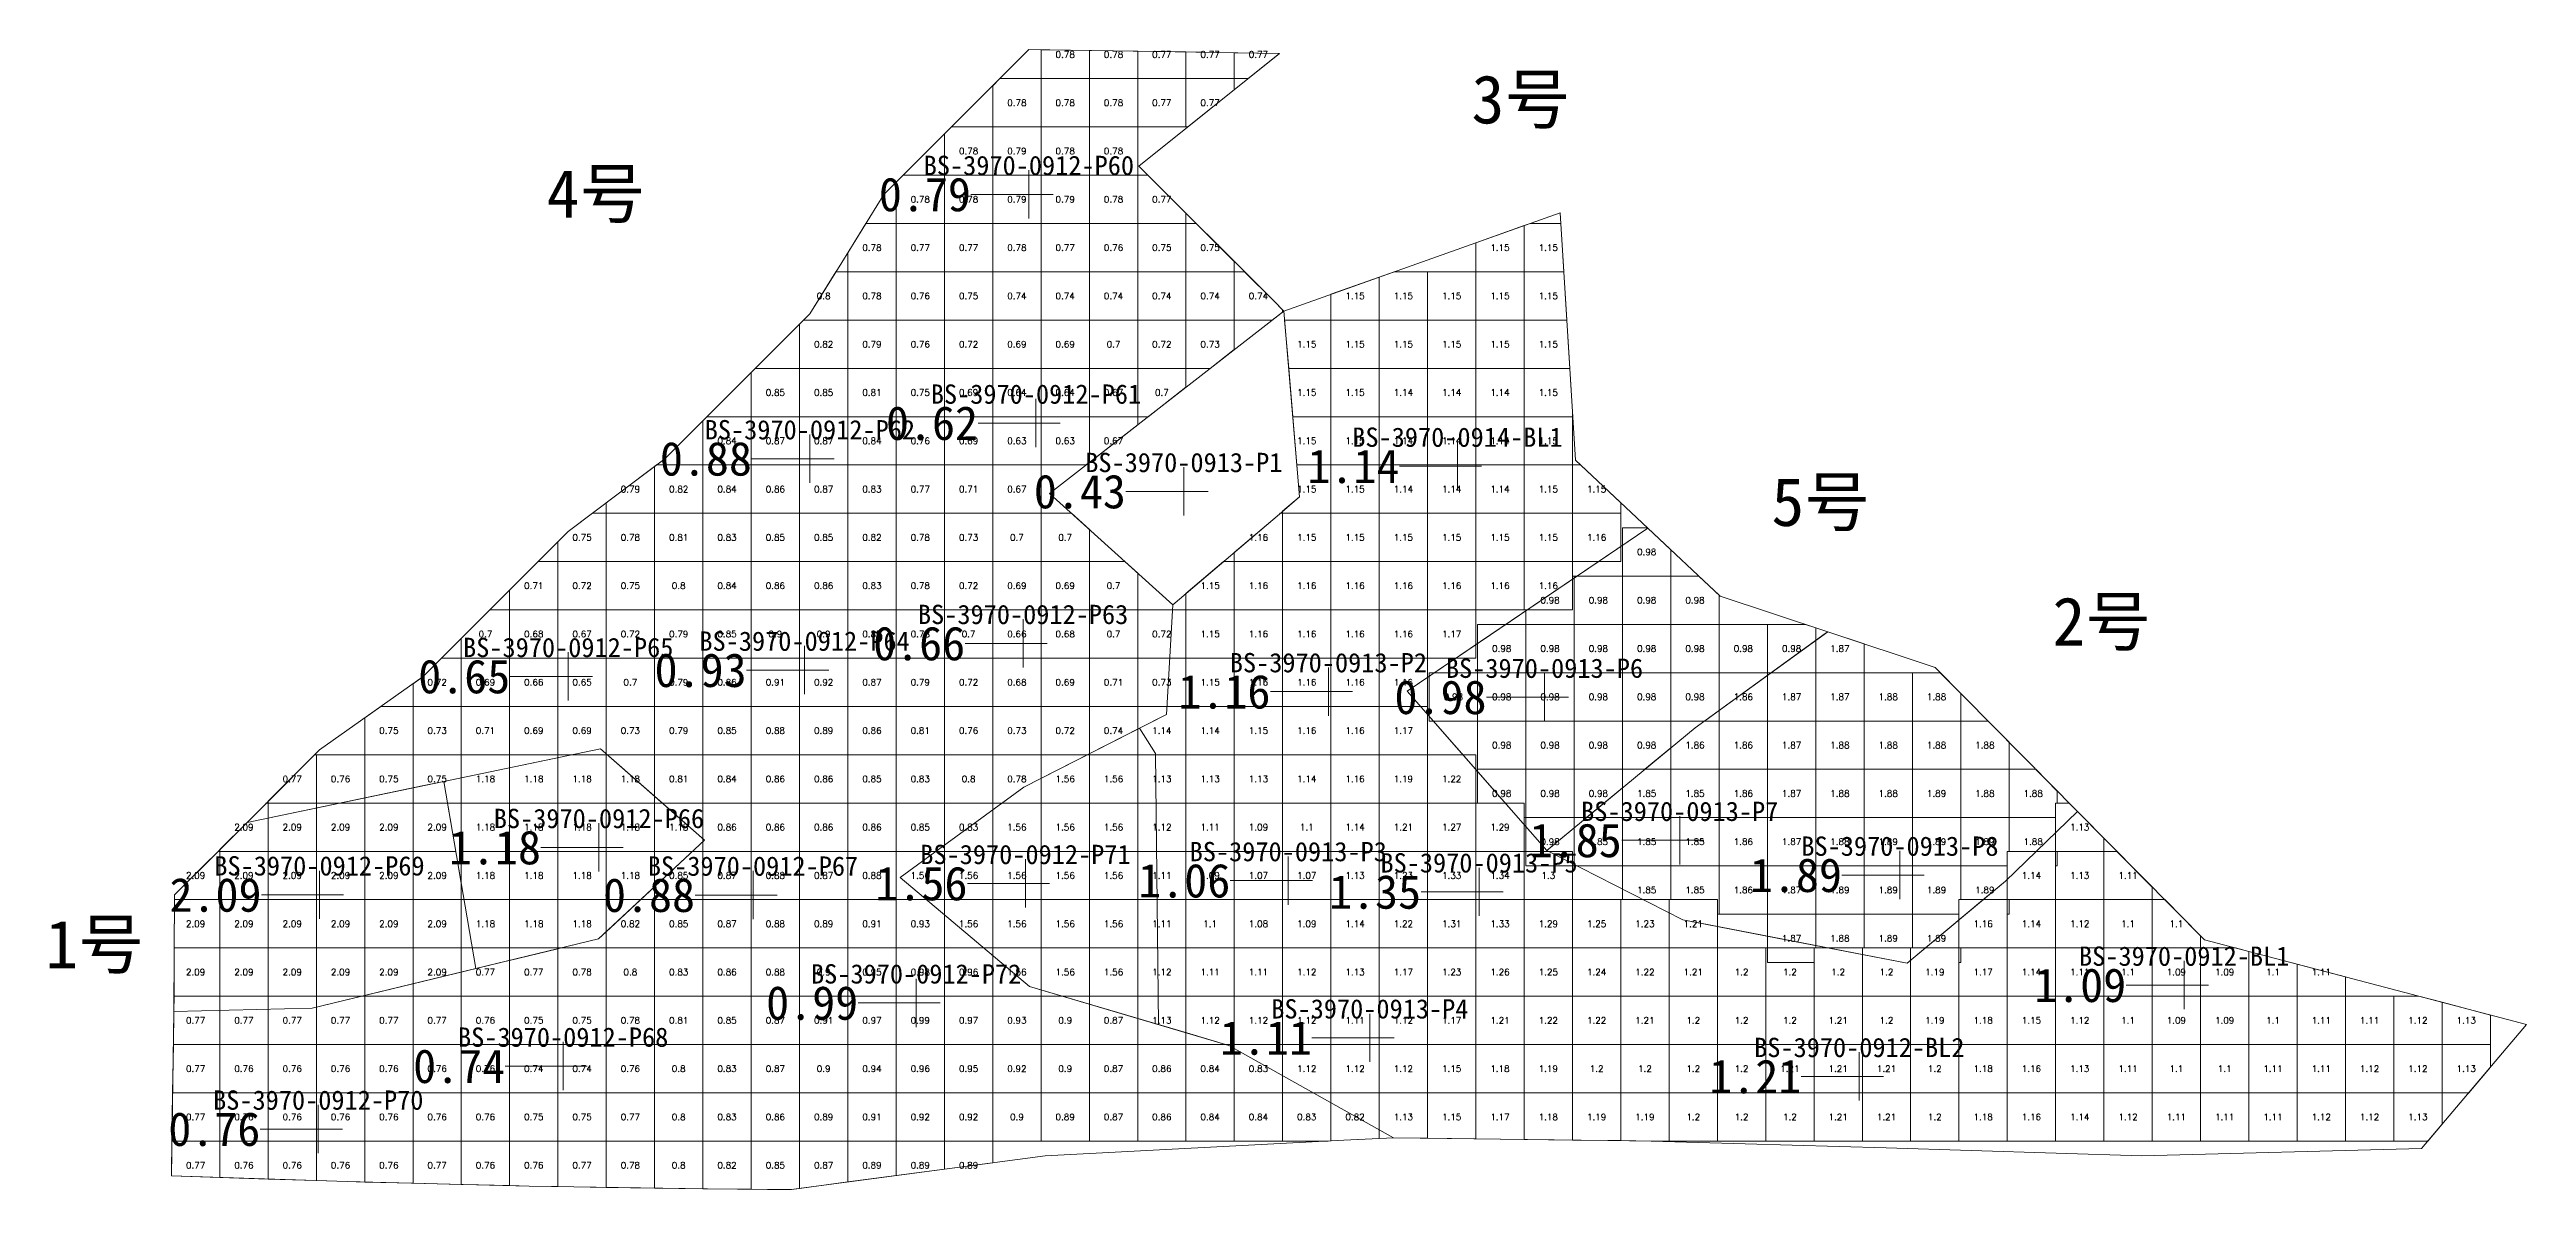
# Model space of a CAD drawing. Header units: inches. Extents: x 469900.4 to 469951.7, y 4349715 to 4349738.6.
import ezdxf
from ezdxf.enums import TextEntityAlignment as Align

# ---------------------------------------------------------------- set-up
doc = ezdxf.new("R2010")
doc.units = ezdxf.units.IN
doc.header["$MEASUREMENT"] = 0
for name, color, linetype, lineweight in [('0.500-1.000', 7, 'Continuous', 0), ('1.000-1.500', 7, 'Continuous', 0), ('1.500-3.000', 7, 'Continuous', 0), ('孔口文字', 7, 'Continuous', 0), ('点', 7, 'Continuous', 0), ('爆区方格网', 7, 'Continuous', 0), ('线条', 7, 'Continuous', 0), ('钻孔', 7, 'Continuous', 0)]:
    doc.layers.add(name, color=color, linetype=linetype, lineweight=lineweight)
doc.styles.add('3dmine_textStyle_1', font='txt.shx', dxfattribs={"height": 1, "bigfont": 'gbcbig.shx'})
doc.styles.add('3dmine_textStyle_2', font='宋体.ttf', dxfattribs={"height": 1})
doc.styles.add('3dmine_textStyle_3', font='simsunb.ttf', dxfattribs={"height": 1})

msp = doc.modelspace()

# ---------------------------------------------------------------- texts
at = {"color": 4, "linetype": 'Continuous', "lineweight": 0, "true_color": 0x00ffff, "style": '3dmine_textStyle_1'}
for s, p in [('0.78', (469921.439, 4349738.458, 3972.002)), ('0.78', (469922.439, 4349738.458, 3972.002)), ('0.77', (469923.439, 4349738.458, 3972.002)), ('0.77', (469924.439, 4349738.458, 3972.002)), ('0.77', (469925.439, 4349738.458, 3972.002)), ('0.78', (469920.439, 4349737.458, 3972.002)), ('0.78', (469921.439, 4349737.458, 3972.002)), ('0.78', (469922.439, 4349737.458, 3972.002)), ('0.77', (469923.439, 4349737.458, 3972.002)), ('0.77', (469924.439, 4349737.458, 3972.002)), ('0.78', (469919.439, 4349736.458, 3972.002)), ('0.79', (469920.439, 4349736.458, 3972.002)), ('0.78', (469921.439, 4349736.458, 3972.002)), ('0.78', (469922.439, 4349736.458, 3972.002)), ('0.78', (469918.439, 4349735.458, 3972.002)), ('0.78', (469919.439, 4349735.458, 3972.002)), ('0.79', (469920.439, 4349735.458, 3972.002)), ('0.79', (469921.439, 4349735.458, 3972.002)), ('0.78', (469922.439, 4349735.458, 3972.002)), ('0.77', (469923.439, 4349735.458, 3972.002)), ('0.78', (469917.439, 4349734.458, 3972.002)), ('0.77', (469918.439, 4349734.458, 3972.002)), ('0.77', (469919.439, 4349734.458, 3972.002)), ('0.78', (469920.439, 4349734.458, 3972.002)), ('0.77', (469921.439, 4349734.458, 3972.002)), ('0.76', (469922.439, 4349734.458, 3972.002)), ('0.75', (469923.439, 4349734.458, 3972.002)), ('0.75', (469924.439, 4349734.458, 3972.002)), ('0.8', (469916.439, 4349733.458, 3972.002)), ('0.78', (469917.439, 4349733.458, 3972.002)), ('0.76', (469918.439, 4349733.458, 3972.002)), ('0.75', (469919.439, 4349733.458, 3972.002)), ('0.74', (469920.439, 4349733.458, 3972.002)), ('0.74', (469921.439, 4349733.458, 3972.002)), ('0.74', (469922.439, 4349733.458, 3972.002)), ('0.74', (469923.439, 4349733.458, 3972.002)), ('0.74', (469924.439, 4349733.458, 3972.002)), ('0.74', (469925.439, 4349733.458, 3972.002)), ('0.82', (469916.439, 4349732.458, 3972.002)), ('0.79', (469917.439, 4349732.458, 3972.002)), ('0.76', (469918.439, 4349732.458, 3972.002)), ('0.72', (469919.439, 4349732.458, 3972.002)), ('0.69', (469920.439, 4349732.458, 3972.002)), ('0.69', (469921.439, 4349732.458, 3972.002)), ('0.7', (469922.439, 4349732.458, 3972.002)), ('0.72', (469923.439, 4349732.458, 3972.002)), ('0.73', (469924.439, 4349732.458, 3972.002)), ('0.85', (469915.439, 4349731.458, 3972.002)), ('0.85', (469916.439, 4349731.458, 3972.002)), ('0.81', (469917.439, 4349731.458, 3972.002)), ('0.75', (469918.439, 4349731.458, 3972.002)), ('0.69', (469919.439, 4349731.458, 3972.002)), ('0.64', (469920.439, 4349731.458, 3972.002)), ('0.64', (469921.439, 4349731.458, 3972.002)), ('0.67', (469922.439, 4349731.458, 3972.002)), ('0.7', (469923.439, 4349731.458, 3972.002)), ('0.84', (469914.439, 4349730.458, 3972.002)), ('0.87', (469915.439, 4349730.458, 3972.002)), ('0.87', (469916.439, 4349730.458, 3972.002)), ('0.84', (469917.439, 4349730.458, 3972.002)), ('0.76', (469918.439, 4349730.458, 3972.002)), ('0.69', (469919.439, 4349730.458, 3972.002)), ('0.63', (469920.439, 4349730.458, 3972.002)), ('0.63', (469921.439, 4349730.458, 3972.002)), ('0.67', (469922.439, 4349730.458, 3972.002)), ('0.79', (469912.439, 4349729.458, 3972.002)), ('0.82', (469913.439, 4349729.458, 3972.002)), ('0.84', (469914.439, 4349729.458, 3972.002)), ('0.86', (469915.439, 4349729.458, 3972.002)), ('0.87', (469916.439, 4349729.458, 3972.002)), ('0.83', (469917.439, 4349729.458, 3972.002)), ('0.77', (469918.439, 4349729.458, 3972.002)), ('0.71', (469919.439, 4349729.458, 3972.002)), ('0.67', (469920.439, 4349729.458, 3972.002)), ('0.75', (469911.439, 4349728.458, 3972.002)), ('0.78', (469912.439, 4349728.458, 3972.002)), ('0.81', (469913.439, 4349728.458, 3972.002)), ('0.83', (469914.439, 4349728.458, 3972.002)), ('0.85', (469915.439, 4349728.458, 3972.002)), ('0.85', (469916.439, 4349728.458, 3972.002)), ('0.82', (469917.439, 4349728.458, 3972.002)), ('0.78', (469918.439, 4349728.458, 3972.002)), ('0.73', (469919.439, 4349728.458, 3972.002)), ('0.7', (469920.439, 4349728.458, 3972.002)), ('0.7', (469921.439, 4349728.458, 3972.002)), ('0.98', (469933.475, 4349728.157, 3972.304)), ('0.71', (469910.439, 4349727.458, 3972.002)), ('0.72', (469911.439, 4349727.458, 3972.002)), ('0.75', (469912.439, 4349727.458, 3972.002)), ('0.8', (469913.439, 4349727.458, 3972.002)), ('0.84', (469914.439, 4349727.458, 3972.002)), ('0.86', (469915.439, 4349727.458, 3972.002)), ('0.86', (469916.439, 4349727.458, 3972.002)), ('0.83', (469917.439, 4349727.458, 3972.002)), ('0.78', (469918.439, 4349727.458, 3972.002)), ('0.72', (469919.439, 4349727.458, 3972.002)), ('0.69', (469920.439, 4349727.458, 3972.002)), ('0.69', (469921.439, 4349727.458, 3972.002)), ('0.7', (469922.439, 4349727.458, 3972.002)), ('0.98', (469931.475, 4349727.157, 3972.304)), ('0.98', (469932.475, 4349727.157, 3972.304)), ('0.98', (469933.475, 4349727.157, 3972.304)), ('0.98', (469934.475, 4349727.157, 3972.304)), ('0.7', (469909.439, 4349726.458, 3972.002)), ('0.68', (469910.439, 4349726.458, 3972.002)), ('0.67', (469911.439, 4349726.458, 3972.002)), ('0.72', (469912.439, 4349726.458, 3972.002)), ('0.79', (469913.439, 4349726.458, 3972.002)), ('0.85', (469914.439, 4349726.458, 3972.002)), ('0.9', (469915.439, 4349726.458, 3972.002)), ('0.9', (469916.439, 4349726.458, 3972.002)), ('0.85', (469917.439, 4349726.458, 3972.002)), ('0.78', (469918.439, 4349726.458, 3972.002)), ('0.7', (469919.439, 4349726.458, 3972.002)), ('0.66', (469920.439, 4349726.458, 3972.002)), ('0.68', (469921.439, 4349726.458, 3972.002)), ('0.7', (469922.439, 4349726.458, 3972.002)), ('0.72', (469923.439, 4349726.458, 3972.002)), ('0.98', (469930.475, 4349726.157, 3972.304)), ('0.98', (469931.475, 4349726.157, 3972.304)), ('0.98', (469932.475, 4349726.157, 3972.304)), ('0.98', (469933.475, 4349726.157, 3972.304)), ('0.98', (469934.475, 4349726.157, 3972.304)), ('0.98', (469935.475, 4349726.157, 3972.304)), ('0.98', (469936.475, 4349726.157, 3972.304)), ('0.72', (469908.439, 4349725.458, 3972.002)), ('0.69', (469909.439, 4349725.458, 3972.002)), ('0.66', (469910.439, 4349725.458, 3972.002)), ('0.65', (469911.439, 4349725.458, 3972.002)), ('0.7', (469912.439, 4349725.458, 3972.002)), ('0.79', (469913.439, 4349725.458, 3972.002)), ('0.86', (469914.439, 4349725.458, 3972.002)), ('0.91', (469915.439, 4349725.458, 3972.002)), ('0.92', (469916.439, 4349725.458, 3972.002)), ('0.87', (469917.439, 4349725.458, 3972.002)), ('0.79', (469918.439, 4349725.458, 3972.002)), ('0.72', (469919.439, 4349725.458, 3972.002)), ('0.68', (469920.439, 4349725.458, 3972.002)), ('0.69', (469921.439, 4349725.458, 3972.002)), ('0.71', (469922.439, 4349725.458, 3972.002)), ('0.73', (469923.439, 4349725.458, 3972.002)), ('0.98', (469929.475, 4349725.157, 3972.304)), ('0.98', (469930.475, 4349725.157, 3972.304)), ('0.98', (469931.475, 4349725.157, 3972.304)), ('0.98', (469932.475, 4349725.157, 3972.304)), ('0.98', (469933.475, 4349725.157, 3972.304)), ('0.98', (469934.475, 4349725.157, 3972.304)), ('0.75', (469907.439, 4349724.458, 3972.002)), ('0.73', (469908.439, 4349724.458, 3972.002)), ('0.71', (469909.439, 4349724.458, 3972.002)), ('0.69', (469910.439, 4349724.458, 3972.002)), ('0.69', (469911.439, 4349724.458, 3972.002)), ('0.73', (469912.439, 4349724.458, 3972.002)), ('0.79', (469913.439, 4349724.458, 3972.002)), ('0.85', (469914.439, 4349724.458, 3972.002)), ('0.88', (469915.439, 4349724.458, 3972.002)), ('0.89', (469916.439, 4349724.458, 3972.002)), ('0.86', (469917.439, 4349724.458, 3972.002)), ('0.81', (469918.439, 4349724.458, 3972.002)), ('0.76', (469919.439, 4349724.458, 3972.002)), ('0.73', (469920.439, 4349724.458, 3972.002)), ('0.72', (469921.439, 4349724.458, 3972.002)), ('0.74', (469922.439, 4349724.458, 3972.002)), ('0.98', (469930.475, 4349724.157, 3972.304)), ('0.98', (469931.475, 4349724.157, 3972.304)), ('0.98', (469932.475, 4349724.157, 3972.304)), ('0.98', (469933.475, 4349724.157, 3972.304)), ('0.77', (469905.439, 4349723.458, 3972.002)), ('0.76', (469906.439, 4349723.458, 3972.002)), ('0.75', (469907.439, 4349723.458, 3972.002)), ('0.75', (469908.439, 4349723.458, 3972.002)), ('0.81', (469913.439, 4349723.458, 3972.002)), ('0.84', (469914.439, 4349723.458, 3972.002)), ('0.86', (469915.439, 4349723.458, 3972.002)), ('0.86', (469916.439, 4349723.458, 3972.002)), ('0.85', (469917.439, 4349723.458, 3972.002)), ('0.83', (469918.439, 4349723.458, 3972.002)), ('0.8', (469919.439, 4349723.458, 3972.002)), ('0.78', (469920.439, 4349723.458, 3972.002)), ('0.98', (469930.475, 4349723.157, 3972.304)), ('0.98', (469931.475, 4349723.157, 3972.304)), ('0.98', (469932.475, 4349723.157, 3972.304)), ('0.86', (469914.439, 4349722.458, 3972.002)), ('0.86', (469915.439, 4349722.458, 3972.002)), ('0.86', (469916.439, 4349722.458, 3972.002)), ('0.86', (469917.439, 4349722.458, 3972.002)), ('0.85', (469918.439, 4349722.458, 3972.002)), ('0.83', (469919.439, 4349722.458, 3972.002)), ('0.98', (469931.475, 4349722.157, 3972.304)), ('0.85', (469913.439, 4349721.458, 3972.002)), ('0.87', (469914.439, 4349721.458, 3972.002)), ('0.88', (469915.439, 4349721.458, 3972.002)), ('0.87', (469916.439, 4349721.458, 3972.002)), ('0.88', (469917.439, 4349721.458, 3972.002)), ('0.82', (469912.439, 4349720.458, 3972.002)), ('0.85', (469913.439, 4349720.458, 3972.002)), ('0.87', (469914.439, 4349720.458, 3972.002)), ('0.88', (469915.439, 4349720.458, 3972.002)), ('0.89', (469916.439, 4349720.458, 3972.002)), ('0.91', (469917.439, 4349720.458, 3972.002)), ('0.93', (469918.439, 4349720.458, 3972.002)), ('0.77', (469909.439, 4349719.458, 3972.002)), ('0.77', (469910.439, 4349719.458, 3972.002)), ('0.78', (469911.439, 4349719.458, 3972.002)), ('0.8', (469912.439, 4349719.458, 3972.002)), ('0.83', (469913.439, 4349719.458, 3972.002)), ('0.86', (469914.439, 4349719.458, 3972.002)), ('0.88', (469915.439, 4349719.458, 3972.002)), ('0.9', (469916.439, 4349719.458, 3972.002)), ('0.95', (469917.439, 4349719.458, 3972.002)), ('0.98', (469918.439, 4349719.458, 3972.002)), ('0.96', (469919.439, 4349719.458, 3972.002)), ('0.77', (469903.439, 4349718.458, 3972.002)), ('0.77', (469904.439, 4349718.458, 3972.002)), ('0.77', (469905.439, 4349718.458, 3972.002)), ('0.77', (469906.439, 4349718.458, 3972.002)), ('0.77', (469907.439, 4349718.458, 3972.002)), ('0.77', (469908.439, 4349718.458, 3972.002)), ('0.76', (469909.439, 4349718.458, 3972.002)), ('0.75', (469910.439, 4349718.458, 3972.002)), ('0.75', (469911.439, 4349718.458, 3972.002)), ('0.78', (469912.439, 4349718.458, 3972.002)), ('0.81', (469913.439, 4349718.458, 3972.002)), ('0.85', (469914.439, 4349718.458, 3972.002)), ('0.87', (469915.439, 4349718.458, 3972.002)), ('0.91', (469916.439, 4349718.458, 3972.002)), ('0.97', (469917.439, 4349718.458, 3972.002)), ('0.99', (469918.439, 4349718.458, 3972.002)), ('0.97', (469919.439, 4349718.458, 3972.002)), ('0.93', (469920.439, 4349718.458, 3972.002)), ('0.9', (469921.439, 4349718.458, 3972.002)), ('0.87', (469922.439, 4349718.458, 3972.002)), ('0.77', (469903.439, 4349717.458, 3972.002)), ('0.76', (469904.439, 4349717.458, 3972.002)), ('0.76', (469905.439, 4349717.458, 3972.002)), ('0.76', (469906.439, 4349717.458, 3972.002)), ('0.76', (469907.439, 4349717.458, 3972.002)), ('0.76', (469908.439, 4349717.458, 3972.002)), ('0.76', (469909.439, 4349717.458, 3972.002)), ('0.74', (469910.439, 4349717.458, 3972.002)), ('0.74', (469911.439, 4349717.458, 3972.002)), ('0.76', (469912.439, 4349717.458, 3972.002)), ('0.8', (469913.439, 4349717.458, 3972.002)), ('0.83', (469914.439, 4349717.458, 3972.002)), ('0.87', (469915.439, 4349717.458, 3972.002)), ('0.9', (469916.439, 4349717.458, 3972.002)), ('0.94', (469917.439, 4349717.458, 3972.002)), ('0.96', (469918.439, 4349717.458, 3972.002)), ('0.95', (469919.439, 4349717.458, 3972.002)), ('0.92', (469920.439, 4349717.458, 3972.002)), ('0.9', (469921.439, 4349717.458, 3972.002)), ('0.87', (469922.439, 4349717.458, 3972.002)), ('0.86', (469923.439, 4349717.458, 3972.002)), ('0.84', (469924.439, 4349717.458, 3972.002)), ('0.83', (469925.439, 4349717.458, 3972.002)), ('0.77', (469903.439, 4349716.458, 3972.002)), ('0.76', (469904.439, 4349716.458, 3972.002)), ('0.76', (469905.439, 4349716.458, 3972.002)), ('0.76', (469906.439, 4349716.458, 3972.002)), ('0.76', (469907.439, 4349716.458, 3972.002)), ('0.76', (469908.439, 4349716.458, 3972.002)), ('0.76', (469909.439, 4349716.458, 3972.002)), ('0.75', (469910.439, 4349716.458, 3972.002)), ('0.75', (469911.439, 4349716.458, 3972.002)), ('0.77', (469912.439, 4349716.458, 3972.002)), ('0.8', (469913.439, 4349716.458, 3972.002)), ('0.83', (469914.439, 4349716.458, 3972.002)), ('0.86', (469915.439, 4349716.458, 3972.002)), ('0.89', (469916.439, 4349716.458, 3972.002)), ('0.91', (469917.439, 4349716.458, 3972.002)), ('0.92', (469918.439, 4349716.458, 3972.002)), ('0.92', (469919.439, 4349716.458, 3972.002)), ('0.9', (469920.439, 4349716.458, 3972.002)), ('0.89', (469921.439, 4349716.458, 3972.002)), ('0.87', (469922.439, 4349716.458, 3972.002)), ('0.86', (469923.439, 4349716.458, 3972.002)), ('0.84', (469924.439, 4349716.458, 3972.002)), ('0.84', (469925.439, 4349716.458, 3972.002)), ('0.83', (469926.439, 4349716.458, 3972.002)), ('0.82', (469927.439, 4349716.458, 3972.002)), ('0.77', (469903.439, 4349715.458, 3972.002)), ('0.76', (469904.439, 4349715.458, 3972.002)), ('0.76', (469905.439, 4349715.458, 3972.002)), ('0.76', (469906.439, 4349715.458, 3972.002)), ('0.76', (469907.439, 4349715.458, 3972.002)), ('0.77', (469908.439, 4349715.458, 3972.002)), ('0.76', (469909.439, 4349715.458, 3972.002)), ('0.76', (469910.439, 4349715.458, 3972.002)), ('0.77', (469911.439, 4349715.458, 3972.002)), ('0.78', (469912.439, 4349715.458, 3972.002)), ('0.8', (469913.439, 4349715.458, 3972.002)), ('0.82', (469914.439, 4349715.458, 3972.002)), ('0.85', (469915.439, 4349715.458, 3972.002)), ('0.87', (469916.439, 4349715.458, 3972.002)), ('0.89', (469917.439, 4349715.458, 3972.002)), ('0.89', (469918.439, 4349715.458, 3972.002)), ('0.89', (469919.439, 4349715.458, 3972.002))]:
    msp.add_text(s, height=0.1333, dxfattribs=at).set_placement(p, align=Align.MIDDLE_CENTER)
at = {"color": 7, "linetype": 'Continuous', "lineweight": 0, "style": '3dmine_textStyle_2'}
for s, p in [('3号', (469929.849, 4349737.03, 1986.424)), ('4号', (469910.703, 4349735.077, 1986.424)), ('5号', (469936.057, 4349728.695, 1986.424)), ('2号', (469941.874, 4349726.22, 1986.424)), ('1号', (469900.327, 4349719.534, 1986.424))]:
    msp.add_text(s, height=1, dxfattribs=at).set_placement(p)
at = {"color": 5, "linetype": 'Continuous', "lineweight": 0, "true_color": 0x0000ff, "style": '3dmine_textStyle_1'}
for s, p in [('1.15', (469930.439, 4349734.458, 3972.167)), ('1.15', (469931.439, 4349734.458, 3972.167)), ('1.15', (469927.439, 4349733.458, 3972.167)), ('1.15', (469928.439, 4349733.458, 3972.167)), ('1.15', (469929.439, 4349733.458, 3972.167)), ('1.15', (469930.439, 4349733.458, 3972.167)), ('1.15', (469931.439, 4349733.458, 3972.167)), ('1.15', (469926.439, 4349732.458, 3972.167)), ('1.15', (469927.439, 4349732.458, 3972.167)), ('1.15', (469928.439, 4349732.458, 3972.167)), ('1.15', (469929.439, 4349732.458, 3972.167)), ('1.15', (469930.439, 4349732.458, 3972.167)), ('1.15', (469931.439, 4349732.458, 3972.167)), ('1.15', (469926.439, 4349731.458, 3972.167)), ('1.15', (469927.439, 4349731.458, 3972.167)), ('1.14', (469928.439, 4349731.458, 3972.167)), ('1.14', (469929.439, 4349731.458, 3972.167)), ('1.14', (469930.439, 4349731.458, 3972.167)), ('1.15', (469931.439, 4349731.458, 3972.167)), ('1.15', (469926.439, 4349730.458, 3972.167)), ('1.15', (469927.439, 4349730.458, 3972.167)), ('1.14', (469928.439, 4349730.458, 3972.167)), ('1.14', (469929.439, 4349730.458, 3972.167)), ('1.14', (469930.439, 4349730.458, 3972.167)), ('1.15', (469931.439, 4349730.458, 3972.167)), ('1.15', (469926.439, 4349729.458, 3972.167)), ('1.15', (469927.439, 4349729.458, 3972.167)), ('1.14', (469928.439, 4349729.458, 3972.167)), ('1.14', (469929.439, 4349729.458, 3972.167)), ('1.14', (469930.439, 4349729.458, 3972.167)), ('1.15', (469931.439, 4349729.458, 3972.167)), ('1.15', (469932.439, 4349729.458, 3972.167)), ('1.16', (469925.439, 4349728.458, 3972.167)), ('1.15', (469926.439, 4349728.458, 3972.167)), ('1.15', (469927.439, 4349728.458, 3972.167)), ('1.15', (469928.439, 4349728.458, 3972.167)), ('1.15', (469929.439, 4349728.458, 3972.167)), ('1.15', (469930.439, 4349728.458, 3972.167)), ('1.15', (469931.439, 4349728.458, 3972.167)), ('1.16', (469932.439, 4349728.458, 3972.167)), ('1.15', (469924.439, 4349727.458, 3972.167)), ('1.16', (469925.439, 4349727.458, 3972.167)), ('1.16', (469926.439, 4349727.458, 3972.167)), ('1.16', (469927.439, 4349727.458, 3972.167)), ('1.16', (469928.439, 4349727.458, 3972.167)), ('1.16', (469929.439, 4349727.458, 3972.167)), ('1.16', (469930.439, 4349727.458, 3972.167)), ('1.16', (469931.439, 4349727.458, 3972.167)), ('1.15', (469924.439, 4349726.458, 3972.167)), ('1.16', (469925.439, 4349726.458, 3972.167)), ('1.16', (469926.439, 4349726.458, 3972.167)), ('1.16', (469927.439, 4349726.458, 3972.167)), ('1.16', (469928.439, 4349726.458, 3972.167)), ('1.17', (469929.439, 4349726.458, 3972.167)), ('1.15', (469924.439, 4349725.458, 3972.167)), ('1.16', (469925.439, 4349725.458, 3972.167)), ('1.16', (469926.439, 4349725.458, 3972.167)), ('1.16', (469927.439, 4349725.458, 3972.167)), ('1.16', (469928.439, 4349725.458, 3972.167)), ('1.14', (469923.439, 4349724.458, 3972.167)), ('1.14', (469924.439, 4349724.458, 3972.167)), ('1.15', (469925.439, 4349724.458, 3972.167)), ('1.16', (469926.439, 4349724.458, 3972.167)), ('1.16', (469927.439, 4349724.458, 3972.167)), ('1.17', (469928.439, 4349724.458, 3972.167)), ('1.56', (469921.439, 4349723.458, 3972.088)), ('1.56', (469922.439, 4349723.458, 3972.088)), ('1.13', (469923.439, 4349723.458, 3972.167)), ('1.13', (469924.439, 4349723.458, 3972.167)), ('1.13', (469925.439, 4349723.458, 3972.167)), ('1.14', (469926.439, 4349723.458, 3972.167)), ('1.16', (469927.439, 4349723.458, 3972.167)), ('1.19', (469928.439, 4349723.458, 3972.167)), ('1.22', (469929.439, 4349723.458, 3972.167)), ('1.56', (469920.439, 4349722.458, 3972.088)), ('1.56', (469921.439, 4349722.458, 3972.088)), ('1.56', (469922.439, 4349722.458, 3972.088)), ('1.12', (469923.439, 4349722.458, 3972.167)), ('1.11', (469924.439, 4349722.458, 3972.167)), ('1.09', (469925.439, 4349722.458, 3972.167)), ('1.1', (469926.439, 4349722.458, 3972.167)), ('1.14', (469927.439, 4349722.458, 3972.167)), ('1.21', (469928.439, 4349722.458, 3972.167)), ('1.27', (469929.439, 4349722.458, 3972.167)), ('1.29', (469930.439, 4349722.458, 3972.167)), ('1.13', (469942.439, 4349722.458, 3972.167)), ('1.56', (469918.439, 4349721.458, 3972.088)), ('1.56', (469919.439, 4349721.458, 3972.088)), ('1.56', (469920.439, 4349721.458, 3972.088)), ('1.56', (469921.439, 4349721.458, 3972.088)), ('1.56', (469922.439, 4349721.458, 3972.088)), ('1.11', (469923.439, 4349721.458, 3972.167)), ('1.09', (469924.439, 4349721.458, 3972.167)), ('1.07', (469925.439, 4349721.458, 3972.167)), ('1.07', (469926.439, 4349721.458, 3972.167)), ('1.13', (469927.439, 4349721.458, 3972.167)), ('1.23', (469928.439, 4349721.458, 3972.167)), ('1.33', (469929.439, 4349721.458, 3972.167)), ('1.34', (469930.439, 4349721.458, 3972.167)), ('1.3', (469931.439, 4349721.458, 3972.167)), ('1.14', (469941.439, 4349721.458, 3972.167)), ('1.13', (469942.439, 4349721.458, 3972.167)), ('1.11', (469943.439, 4349721.458, 3972.167)), ('1.56', (469919.439, 4349720.458, 3972.088)), ('1.56', (469920.439, 4349720.458, 3972.088)), ('1.56', (469921.439, 4349720.458, 3972.088)), ('1.56', (469922.439, 4349720.458, 3972.088)), ('1.11', (469923.439, 4349720.458, 3972.167)), ('1.1', (469924.439, 4349720.458, 3972.167)), ('1.08', (469925.439, 4349720.458, 3972.167)), ('1.09', (469926.439, 4349720.458, 3972.167)), ('1.14', (469927.439, 4349720.458, 3972.167)), ('1.22', (469928.439, 4349720.458, 3972.167)), ('1.31', (469929.439, 4349720.458, 3972.167)), ('1.33', (469930.439, 4349720.458, 3972.167)), ('1.29', (469931.439, 4349720.458, 3972.167)), ('1.25', (469932.439, 4349720.458, 3972.167)), ('1.23', (469933.439, 4349720.458, 3972.167)), ('1.21', (469934.439, 4349720.458, 3972.167)), ('1.16', (469940.439, 4349720.458, 3972.167)), ('1.14', (469941.439, 4349720.458, 3972.167)), ('1.12', (469942.439, 4349720.458, 3972.167)), ('1.1', (469943.439, 4349720.458, 3972.167)), ('1.1', (469944.439, 4349720.458, 3972.167)), ('1.56', (469920.439, 4349719.458, 3972.088)), ('1.56', (469921.439, 4349719.458, 3972.088)), ('1.56', (469922.439, 4349719.458, 3972.088)), ('1.12', (469923.439, 4349719.458, 3972.167)), ('1.11', (469924.439, 4349719.458, 3972.167)), ('1.11', (469925.439, 4349719.458, 3972.167)), ('1.12', (469926.439, 4349719.458, 3972.167)), ('1.13', (469927.439, 4349719.458, 3972.167)), ('1.17', (469928.439, 4349719.458, 3972.167)), ('1.23', (469929.439, 4349719.458, 3972.167)), ('1.26', (469930.439, 4349719.458, 3972.167)), ('1.25', (469931.439, 4349719.458, 3972.167)), ('1.24', (469932.439, 4349719.458, 3972.167)), ('1.22', (469933.439, 4349719.458, 3972.167)), ('1.21', (469934.439, 4349719.458, 3972.167)), ('1.2', (469935.439, 4349719.458, 3972.167)), ('1.2', (469936.439, 4349719.458, 3972.167)), ('1.2', (469937.439, 4349719.458, 3972.167)), ('1.2', (469938.439, 4349719.458, 3972.167)), ('1.19', (469939.439, 4349719.458, 3972.167)), ('1.17', (469940.439, 4349719.458, 3972.167)), ('1.14', (469941.439, 4349719.458, 3972.167)), ('1.11', (469942.439, 4349719.458, 3972.167)), ('1.1', (469943.439, 4349719.458, 3972.167)), ('1.09', (469944.439, 4349719.458, 3972.167)), ('1.09', (469945.439, 4349719.458, 3972.167)), ('1.1', (469946.439, 4349719.458, 3972.167)), ('1.11', (469947.439, 4349719.458, 3972.167)), ('1.13', (469923.439, 4349718.458, 3972.167)), ('1.12', (469924.439, 4349718.458, 3972.167)), ('1.12', (469925.439, 4349718.458, 3972.167)), ('1.12', (469926.439, 4349718.458, 3972.167)), ('1.11', (469927.439, 4349718.458, 3972.167)), ('1.12', (469928.439, 4349718.458, 3972.167)), ('1.17', (469929.439, 4349718.458, 3972.167)), ('1.21', (469930.439, 4349718.458, 3972.167)), ('1.22', (469931.439, 4349718.458, 3972.167)), ('1.22', (469932.439, 4349718.458, 3972.167)), ('1.21', (469933.439, 4349718.458, 3972.167)), ('1.2', (469934.439, 4349718.458, 3972.167)), ('1.2', (469935.439, 4349718.458, 3972.167)), ('1.2', (469936.439, 4349718.458, 3972.167)), ('1.21', (469937.439, 4349718.458, 3972.167)), ('1.2', (469938.439, 4349718.458, 3972.167)), ('1.19', (469939.439, 4349718.458, 3972.167)), ('1.18', (469940.439, 4349718.458, 3972.167)), ('1.15', (469941.439, 4349718.458, 3972.167)), ('1.12', (469942.439, 4349718.458, 3972.167)), ('1.1', (469943.439, 4349718.458, 3972.167)), ('1.09', (469944.439, 4349718.458, 3972.167)), ('1.09', (469945.439, 4349718.458, 3972.167)), ('1.1', (469946.439, 4349718.458, 3972.167)), ('1.11', (469947.439, 4349718.458, 3972.167)), ('1.11', (469948.439, 4349718.458, 3972.167)), ('1.12', (469949.439, 4349718.458, 3972.167)), ('1.13', (469950.439, 4349718.458, 3972.167)), ('1.12', (469926.439, 4349717.458, 3972.167)), ('1.12', (469927.439, 4349717.458, 3972.167)), ('1.12', (469928.439, 4349717.458, 3972.167)), ('1.15', (469929.439, 4349717.458, 3972.167)), ('1.18', (469930.439, 4349717.458, 3972.167)), ('1.19', (469931.439, 4349717.458, 3972.167)), ('1.2', (469932.439, 4349717.458, 3972.167)), ('1.2', (469933.439, 4349717.458, 3972.167)), ('1.2', (469934.439, 4349717.458, 3972.167)), ('1.2', (469935.439, 4349717.458, 3972.167)), ('1.21', (469936.439, 4349717.458, 3972.167)), ('1.21', (469937.439, 4349717.458, 3972.167)), ('1.21', (469938.439, 4349717.458, 3972.167)), ('1.2', (469939.439, 4349717.458, 3972.167)), ('1.18', (469940.439, 4349717.458, 3972.167)), ('1.16', (469941.439, 4349717.458, 3972.167)), ('1.13', (469942.439, 4349717.458, 3972.167)), ('1.11', (469943.439, 4349717.458, 3972.167)), ('1.1', (469944.439, 4349717.458, 3972.167)), ('1.1', (469945.439, 4349717.458, 3972.167)), ('1.11', (469946.439, 4349717.458, 3972.167)), ('1.11', (469947.439, 4349717.458, 3972.167)), ('1.12', (469948.439, 4349717.458, 3972.167)), ('1.12', (469949.439, 4349717.458, 3972.167)), ('1.13', (469950.439, 4349717.458, 3972.167)), ('1.13', (469928.439, 4349716.458, 3972.167)), ('1.15', (469929.439, 4349716.458, 3972.167)), ('1.17', (469930.439, 4349716.458, 3972.167)), ('1.18', (469931.439, 4349716.458, 3972.167)), ('1.19', (469932.439, 4349716.458, 3972.167)), ('1.19', (469933.439, 4349716.458, 3972.167)), ('1.2', (469934.439, 4349716.458, 3972.167)), ('1.2', (469935.439, 4349716.458, 3972.167)), ('1.2', (469936.439, 4349716.458, 3972.167)), ('1.21', (469937.439, 4349716.458, 3972.167)), ('1.21', (469938.439, 4349716.458, 3972.167)), ('1.2', (469939.439, 4349716.458, 3972.167)), ('1.18', (469940.439, 4349716.458, 3972.167)), ('1.16', (469941.439, 4349716.458, 3972.167)), ('1.14', (469942.439, 4349716.458, 3972.167)), ('1.12', (469943.439, 4349716.458, 3972.167)), ('1.11', (469944.439, 4349716.458, 3972.167)), ('1.11', (469945.439, 4349716.458, 3972.167)), ('1.11', (469946.439, 4349716.458, 3972.167)), ('1.12', (469947.439, 4349716.458, 3972.167)), ('1.12', (469948.439, 4349716.458, 3972.167)), ('1.13', (469949.439, 4349716.458, 3972.167))]:
    msp.add_text(s, height=0.1333, dxfattribs=at).set_placement(p, align=Align.MIDDLE_CENTER)
at = {"color": 1, "linetype": 'Continuous', "lineweight": 0, "true_color": 0xff0000, "style": '3dmine_textStyle_1'}
for s, p in [('1.87', (469937.475, 4349726.157, 3972.878)), ('1.86', (469935.475, 4349725.157, 3972.878)), ('1.87', (469936.475, 4349725.157, 3972.878)), ('1.87', (469937.475, 4349725.157, 3972.878)), ('1.88', (469938.475, 4349725.157, 3972.878)), ('1.88', (469939.475, 4349725.157, 3972.878)), ('1.86', (469934.475, 4349724.157, 3972.878)), ('1.86', (469935.475, 4349724.157, 3972.878)), ('1.87', (469936.475, 4349724.157, 3972.878)), ('1.88', (469937.475, 4349724.157, 3972.878)), ('1.88', (469938.475, 4349724.157, 3972.878)), ('1.88', (469939.475, 4349724.157, 3972.878)), ('1.88', (469940.475, 4349724.157, 3972.878)), ('1.18', (469909.439, 4349723.458, 3971.891)), ('1.18', (469910.439, 4349723.458, 3971.891)), ('1.18', (469911.439, 4349723.458, 3971.891)), ('1.18', (469912.439, 4349723.458, 3971.891)), ('1.85', (469933.475, 4349723.157, 3972.878)), ('1.85', (469934.475, 4349723.157, 3972.878)), ('1.86', (469935.475, 4349723.157, 3972.878)), ('1.87', (469936.475, 4349723.157, 3972.878)), ('1.88', (469937.475, 4349723.157, 3972.878)), ('1.88', (469938.475, 4349723.157, 3972.878)), ('1.89', (469939.475, 4349723.157, 3972.878)), ('1.88', (469940.475, 4349723.157, 3972.878)), ('1.88', (469941.475, 4349723.157, 3972.878)), ('2.09', (469904.439, 4349722.458, 3972.073)), ('2.09', (469905.439, 4349722.458, 3972.073)), ('2.09', (469906.439, 4349722.458, 3972.073)), ('2.09', (469907.439, 4349722.458, 3972.073)), ('2.09', (469908.439, 4349722.458, 3972.073)), ('1.18', (469909.439, 4349722.458, 3971.891)), ('1.18', (469910.439, 4349722.458, 3971.891)), ('1.18', (469911.439, 4349722.458, 3971.891)), ('1.18', (469912.439, 4349722.458, 3971.891)), ('1.18', (469913.439, 4349722.458, 3971.891)), ('1.85', (469932.475, 4349722.157, 3972.878)), ('1.85', (469933.475, 4349722.157, 3972.878)), ('1.85', (469934.475, 4349722.157, 3972.878)), ('1.86', (469935.475, 4349722.157, 3972.878)), ('1.87', (469936.475, 4349722.157, 3972.878)), ('1.88', (469937.475, 4349722.157, 3972.878)), ('1.89', (469938.475, 4349722.157, 3972.878)), ('1.89', (469939.475, 4349722.157, 3972.878)), ('1.89', (469940.475, 4349722.157, 3972.878)), ('1.88', (469941.475, 4349722.157, 3972.878)), ('2.09', (469903.439, 4349721.458, 3972.073)), ('2.09', (469904.439, 4349721.458, 3972.073)), ('2.09', (469905.439, 4349721.458, 3972.073)), ('2.09', (469906.439, 4349721.458, 3972.073)), ('2.09', (469907.439, 4349721.458, 3972.073)), ('2.09', (469908.439, 4349721.458, 3972.073)), ('1.18', (469909.439, 4349721.458, 3971.891)), ('1.18', (469910.439, 4349721.458, 3971.891)), ('1.18', (469911.439, 4349721.458, 3971.891)), ('1.18', (469912.439, 4349721.458, 3971.891)), ('1.85', (469933.475, 4349721.157, 3972.878)), ('1.85', (469934.475, 4349721.157, 3972.878)), ('1.86', (469935.475, 4349721.157, 3972.878)), ('1.87', (469936.475, 4349721.157, 3972.878)), ('1.89', (469937.475, 4349721.157, 3972.878)), ('1.89', (469938.475, 4349721.157, 3972.878)), ('1.89', (469939.475, 4349721.157, 3972.878)), ('1.89', (469940.475, 4349721.157, 3972.878)), ('2.09', (469903.439, 4349720.458, 3972.073)), ('2.09', (469904.439, 4349720.458, 3972.073)), ('2.09', (469905.439, 4349720.458, 3972.073)), ('2.09', (469906.439, 4349720.458, 3972.073)), ('2.09', (469907.439, 4349720.458, 3972.073)), ('2.09', (469908.439, 4349720.458, 3972.073)), ('1.18', (469909.439, 4349720.458, 3971.891)), ('1.18', (469910.439, 4349720.458, 3971.891)), ('1.18', (469911.439, 4349720.458, 3971.891)), ('1.87', (469936.475, 4349720.157, 3972.878)), ('1.88', (469937.475, 4349720.157, 3972.878)), ('1.89', (469938.475, 4349720.157, 3972.878)), ('1.89', (469939.475, 4349720.157, 3972.878)), ('2.09', (469903.439, 4349719.458, 3972.073)), ('2.09', (469904.439, 4349719.458, 3972.073)), ('2.09', (469905.439, 4349719.458, 3972.073)), ('2.09', (469906.439, 4349719.458, 3972.073)), ('2.09', (469907.439, 4349719.458, 3972.073)), ('2.09', (469908.439, 4349719.458, 3972.073))]:
    msp.add_text(s, height=0.1333, dxfattribs=at).set_placement(p, align=Align.MIDDLE_CENTER)
at = {"layer": '孔口文字', "color": 138, "linetype": 'Continuous', "lineweight": 0, "true_color": 0x004c4c, "style": '3dmine_textStyle_3'}
for s, p in [('BS-3970-0912-P60', (469920.687, 4349735.961, 3972.111)), ('BS-3970-0912-P61', (469920.834, 4349731.226, 3972.035)), ('BS-3970-0912-P62', (469916.154, 4349730.488, 3972.129)), ('BS-3970-0914-BL1', (469929.558, 4349730.334, 3972.167)), ('BS-3970-0913-P1', (469923.895, 4349729.81, 3972.156)), ('BS-3970-0912-P63', (469920.568, 4349726.664, 3971.978)), ('BS-3970-0912-P65', (469911.152, 4349725.98, 3972.037)), ('BS-3970-0912-P64', (469916.044, 4349726.111, 3972.016)), ('BS-3970-0913-P2', (469926.887, 4349725.665, 3972.193)), ('BS-3970-0913-P6', (469931.36, 4349725.55, 3972.304)), ('BS-3970-0913-P7', (469934.159, 4349722.587, 3972.615)), ('BS-3970-0912-P66', (469911.788, 4349722.439, 3971.891)), ('BS-3970-0912-P71', (469920.616, 4349721.694, 3972.088)), ('BS-3970-0913-P3', (469926.056, 4349721.753, 3971.955)), ('BS-3970-0913-P8', (469938.717, 4349721.866, 3972.878)), ('BS-3970-0912-P69', (469906.003, 4349721.458, 3972.073)), ('BS-3970-0912-P67', (469914.977, 4349721.453, 3971.966)), ('BS-3970-0913-P5', (469930.005, 4349721.52, 3972.833)), ('BS-3970-0912-BL1', (469944.601, 4349719.588, 3972.085)), ('BS-3970-0912-P72', (469918.354, 4349719.221, 3972.002)), ('BS-3970-0913-P4', (469927.745, 4349718.497, 3972.059)), ('BS-3970-0912-P68', (469911.047, 4349717.911, 3971.661)), ('BS-3970-0912-BL2', (469937.876, 4349717.698, 3972.126)), ('BS-3970-0912-P70', (469905.978, 4349716.608, 3971.92))]:
    msp.add_text(s, height=0.4, dxfattribs=at).set_placement(p, align=Align.CENTER)
at = {"layer": '钻孔', "color": 4, "linetype": 'Continuous', "lineweight": 0, "true_color": 0x00ffff, "style": '3dmine_textStyle_3'}
for s, p in [('0.79', (469919.487, 4349735.561, 3972.111)), ('0.62', (469919.634, 4349730.826, 3972.035)), ('0.88', (469914.954, 4349730.088, 3972.129)), ('0.66', (469919.368, 4349726.264, 3971.978)), ('0.65', (469909.952, 4349725.58, 3972.037)), ('0.93', (469914.844, 4349725.711, 3972.016)), ('0.98', (469930.16, 4349725.15, 3972.304)), ('0.88', (469913.777, 4349721.053, 3971.966)), ('0.99', (469917.154, 4349718.821, 3972.002)), ('0.74', (469909.847, 4349717.511, 3971.661)), ('0.76', (469904.778, 4349716.208, 3971.92))]:
    msp.add_text(s, height=0.7, dxfattribs=at).set_placement(p, align=Align.MIDDLE_RIGHT)
at = {"layer": '钻孔', "color": 5, "linetype": 'Continuous', "lineweight": 0, "true_color": 0x0000ff, "style": '3dmine_textStyle_3'}
for s, p in [('1.14', (469928.358, 4349729.934, 3972.167)), ('1.16', (469925.687, 4349725.265, 3972.193)), ('1.18', (469910.588, 4349722.039, 3971.891)), ('1.06', (469924.856, 4349721.353, 3971.955)), ('1.35', (469928.805, 4349721.12, 3972.833)), ('1.09', (469943.401, 4349719.188, 3972.085)), ('1.11', (469926.545, 4349718.097, 3972.059)), ('1.21', (469936.676, 4349717.298, 3972.126))]:
    msp.add_text(s, height=0.7, dxfattribs=at).set_placement(p, align=Align.MIDDLE_RIGHT)
at = {"layer": '钻孔', "color": 8, "linetype": 'Continuous', "lineweight": 0, "true_color": 0x808080, "style": '3dmine_textStyle_3'}
msp.add_text('0.43', height=0.7, dxfattribs=at).set_placement((469922.695, 4349729.41, 3972.156), align=Align.MIDDLE_RIGHT)
at = {"layer": '钻孔', "color": 1, "linetype": 'Continuous', "lineweight": 0, "true_color": 0xff0000, "style": '3dmine_textStyle_3'}
for s, p in [('1.85', (469932.959, 4349722.187, 3972.615)), ('1.56', (469919.416, 4349721.294, 3972.088)), ('1.89', (469937.517, 4349721.466, 3972.878)), ('2.09', (469904.803, 4349721.058, 3972.073))]:
    msp.add_text(s, height=0.7, dxfattribs=at).set_placement(p, align=Align.MIDDLE_RIGHT)

# ---------------------------------------------------------------- hatches: boundary and pattern name
at = {"layer": '钻孔', "linetype": 'Continuous', "lineweight": 0, "true_color": 0x00ffff, "extrusion": (0, 1, 0)}
for points in [[(-469921.687, 3960.111), (-469920.687, 3960.111), (-469920.687, 3972.111), (-469921.687, 3972.111)], [(-469921.834, 3960.035), (-469920.834, 3960.035), (-469920.834, 3972.035), (-469921.834, 3972.035)], [(-469917.154, 3960.129), (-469916.154, 3960.129), (-469916.154, 3972.129), (-469917.154, 3972.129)], [(-469921.568, 3959.978), (-469920.568, 3959.978), (-469920.568, 3971.978), (-469921.568, 3971.978)], [(-469912.152, 3960.037), (-469911.152, 3960.037), (-469911.152, 3972.037), (-469912.152, 3972.037)], [(-469917.044, 3960.016), (-469916.044, 3960.016), (-469916.044, 3972.016), (-469917.044, 3972.016)], [(-469932.36, 3960.304), (-469931.36, 3960.304), (-469931.36, 3972.304), (-469932.36, 3972.304)], [(-469915.977, 3959.966), (-469914.977, 3959.966), (-469914.977, 3971.966), (-469915.977, 3971.966)], [(-469919.354, 3960.002), (-469918.354, 3960.002), (-469918.354, 3972.002), (-469919.354, 3972.002)], [(-469912.047, 3959.661), (-469911.047, 3959.661), (-469911.047, 3971.661), (-469912.047, 3971.661)], [(-469906.978, 3959.92), (-469905.978, 3959.92), (-469905.978, 3971.92), (-469906.978, 3971.92)]]:
    msp.add_hatch(color=4, dxfattribs=at).paths.add_polyline_path(points, flags=0)
at = {"layer": '钻孔', "linetype": 'Continuous', "lineweight": 0, "true_color": 0x0000ff, "extrusion": (0, 1, 0)}
for points in [[(-469930.558, 3960.167), (-469929.558, 3960.167), (-469929.558, 3972.167), (-469930.558, 3972.167)], [(-469927.887, 3960.193), (-469926.887, 3960.193), (-469926.887, 3972.193), (-469927.887, 3972.193)], [(-469912.788, 3959.891), (-469911.788, 3959.891), (-469911.788, 3971.891), (-469912.788, 3971.891)], [(-469927.056, 3959.955), (-469926.056, 3959.955), (-469926.056, 3971.955), (-469927.056, 3971.955)], [(-469931.005, 3959.833), (-469930.005, 3959.833), (-469930.005, 3972.833), (-469931.005, 3972.833)], [(-469945.601, 3960.085), (-469944.601, 3960.085), (-469944.601, 3972.085), (-469945.601, 3972.085)], [(-469928.745, 3960.059), (-469927.745, 3960.059), (-469927.745, 3972.059), (-469928.745, 3972.059)], [(-469938.876, 3960.126), (-469937.876, 3960.126), (-469937.876, 3972.126), (-469938.876, 3972.126)]]:
    msp.add_hatch(color=5, dxfattribs=at).paths.add_polyline_path(points, flags=0)
at = {"layer": '钻孔', "linetype": 'Continuous', "lineweight": 0, "true_color": 0x808080, "extrusion": (0, 1, 0)}
msp.add_hatch(color=8, dxfattribs=at).paths.add_polyline_path([(-469924.895, 3960.156), (-469923.895, 3960.156), (-469923.895, 3972.156), (-469924.895, 3972.156)], flags=0)
at = {"layer": '钻孔', "linetype": 'Continuous', "lineweight": 0, "true_color": 0xff0000, "extrusion": (0, 1, 0)}
for points in [[(-469935.159, 3959.615), (-469934.159, 3959.615), (-469934.159, 3972.615), (-469935.159, 3972.615)], [(-469939.717, 3959.878), (-469938.717, 3959.878), (-469938.717, 3972.878), (-469939.717, 3972.878)], [(-469907.003, 3960.073), (-469906.003, 3960.073), (-469906.003, 3972.073), (-469907.003, 3972.073)], [(-469921.616, 3960.088), (-469920.616, 3960.088), (-469920.616, 3972.088), (-469921.616, 3972.088)]]:
    msp.add_hatch(color=1, dxfattribs=at).paths.add_polyline_path(points, flags=0)

# ---------------------------------------------------------------- linework, layer by layer
at = {"layer": '0.500-1.000', "color": 4, "linetype": 'Continuous', "lineweight": 0, "true_color": 0x00ffff}
for points in [[(469925.874, 4349738.479), (469922.963, 4349736.144), (469925.761, 4349733.349), (469925.965, 4349733.146), (469921.112, 4349729.369), (469922.115, 4349728.463), (469923.665, 4349727.062), (469923.534, 4349724.793), (469920.583, 4349723.287), (469919.533, 4349722.521), (469918.022, 4349721.419), (469920.703, 4349719.16), (469924.829, 4349717.94), (469928.233, 4349716.028), (469927.204, 4349715.975), (469921.027, 4349715.653), (469915.764, 4349714.957), (469915.275, 4349714.96), (469914.033, 4349714.968), (469910.341, 4349715.026), (469908.975, 4349715.06), (469906.576, 4349715.119), (469902.938, 4349715.24), (469902.991, 4349718.641), (469905.85, 4349718.712), (469907.908, 4349719.21), (469911.776, 4349720.145), (469912.026, 4349720.376), (469913.975, 4349722.189), (469912.874, 4349723.155), (469911.818, 4349724.082), (469905.264, 4349722.716), (469904.503, 4349722.558), (469904.876, 4349722.931), (469906.003, 4349724.058), (469908.152, 4349725.58), (469911.152, 4349728.58), (469912.241, 4349729.4), (469913.154, 4349730.088), (469916.154, 4349733.088), (469916.815, 4349734.154), (469917.687, 4349735.561), (469920.687, 4349738.561), (469925.874, 4349738.479)], [(469934.995, 4349727.245), (469937.222, 4349726.504), (469934.476, 4349724.515), (469931.409, 4349721.977), (469928.515, 4349725.272), (469933.498, 4349728.652), (469934.995, 4349727.245)]]:
    msp.add_lwpolyline(points, dxfattribs=at)
at = {"layer": '1.000-1.500', "color": 5, "linetype": 'Continuous', "lineweight": 0, "true_color": 0x0000ff}
msp.add_lwpolyline([(469932.001, 4349730.059), (469933.498, 4349728.652), (469930.242, 4349726.444), (469928.515, 4349725.272), (469929.587, 4349724.051), (469929.587, 4349724.051), (469929.587, 4349724.051), (469929.587, 4349724.051), (469931.409, 4349721.977), (469934.22, 4349720.54), (469934.555, 4349720.475), (469938.87, 4349719.645), (469940.469, 4349720.981), (469940.899, 4349721.341), (469942.395, 4349722.782), (469945.018, 4349720.128), (469951.686, 4349718.372), (469949.512, 4349715.803), (469943.724, 4349715.656), (469941.95, 4349715.712), (469938.431, 4349715.822), (469933.569, 4349715.96), (469932.674, 4349715.972), (469928.233, 4349716.028), (469924.829, 4349717.94), (469923.957, 4349718.198), (469923.368, 4349718.372), (469923.307, 4349723.981), (469922.974, 4349724.507), (469923.534, 4349724.793), (469923.665, 4349727.062), (469925.873, 4349728.943), (469926.289, 4349729.298), (469925.965, 4349733.146), (469931.684, 4349735.18), (469932.001, 4349730.059)], dxfattribs=at)
at = {"layer": '1.000-1.500', "color": 1, "linetype": 'Continuous', "lineweight": 0, "true_color": 0xff0000}
msp.add_lwpolyline([(469913.975, 4349722.189), (469911.776, 4349720.145), (469909.238, 4349719.531), (469908.58, 4349723.407), (469911.818, 4349724.082), (469913.975, 4349722.189)], dxfattribs=at)
at = {"layer": '1.500-3.000', "color": 1, "linetype": 'Continuous', "lineweight": 0, "true_color": 0xff0000}
for points in [[(469939.448, 4349725.763), (469942.395, 4349722.782), (469940.899, 4349721.341), (469938.87, 4349719.645), (469936.175, 4349720.164), (469934.22, 4349720.54), (469931.409, 4349721.977), (469934.476, 4349724.515), (469937.172, 4349726.468), (469937.222, 4349726.504), (469939.448, 4349725.763)], [(469909.238, 4349719.531), (469905.85, 4349718.712), (469902.991, 4349718.641), (469903.003, 4349721.058), (469904.503, 4349722.558), (469908.161, 4349723.32), (469908.58, 4349723.407), (469909.238, 4349719.531)]]:
    msp.add_lwpolyline(points, dxfattribs=at)
at = {"layer": '1.500-3.000', "color": 5, "linetype": 'Continuous', "lineweight": 0, "true_color": 0x0000ff}
msp.add_lwpolyline([(469923.307, 4349723.981), (469923.368, 4349718.372), (469920.703, 4349719.16), (469918.022, 4349721.419), (469920.583, 4349723.287), (469922.974, 4349724.507), (469923.307, 4349723.981)], dxfattribs=at)
at = {"layer": '点', "color": 138, "linetype": 'Continuous', "lineweight": 0, "true_color": 0x004c4c}
for points, elevation in [([(469920.687, 4349735.061), (469920.687, 4349736.061)], 3972.111), ([(469921.187, 4349735.561), (469920.187, 4349735.561)], 3972.111), ([(469920.834, 4349730.326), (469920.834, 4349731.326)], 3972.035), ([(469921.334, 4349730.826), (469920.334, 4349730.826)], 3972.035), ([(469916.154, 4349729.588), (469916.154, 4349730.588)], 3972.129), ([(469929.558, 4349729.434), (469929.558, 4349730.434)], 3972.167), ([(469916.654, 4349730.088), (469915.654, 4349730.088)], 3972.129), ([(469923.895, 4349728.91), (469923.895, 4349729.91)], 3972.156), ([(469930.058, 4349729.934), (469929.058, 4349729.934)], 3972.167), ([(469924.395, 4349729.41), (469923.395, 4349729.41)], 3972.156), ([(469920.568, 4349725.764), (469920.568, 4349726.764)], 3971.978), ([(469911.152, 4349725.08), (469911.152, 4349726.08)], 3972.037), ([(469916.044, 4349725.211), (469916.044, 4349726.211)], 3972.016), ([(469921.068, 4349726.264), (469920.068, 4349726.264)], 3971.978), ([(469911.652, 4349725.58), (469910.652, 4349725.58)], 3972.037), ([(469916.544, 4349725.711), (469915.544, 4349725.711)], 3972.016), ([(469926.887, 4349724.765), (469926.887, 4349725.765)], 3972.193), ([(469931.36, 4349724.65), (469931.36, 4349725.65)], 3972.304), ([(469927.387, 4349725.265), (469926.387, 4349725.265)], 3972.193), ([(469931.86, 4349725.15), (469930.86, 4349725.15)], 3972.304), ([(469911.788, 4349721.539), (469911.788, 4349722.539)], 3971.891), ([(469934.159, 4349721.687), (469934.159, 4349722.687)], 3972.615), ([(469912.288, 4349722.039), (469911.288, 4349722.039)], 3971.891), ([(469934.659, 4349722.187), (469933.659, 4349722.187)], 3972.615), ([(469938.717, 4349720.966), (469938.717, 4349721.966)], 3972.878), ([(469906.003, 4349720.558), (469906.003, 4349721.558)], 3972.073), ([(469914.977, 4349720.553), (469914.977, 4349721.553)], 3971.966), ([(469920.616, 4349720.794), (469920.616, 4349721.794)], 3972.088), ([(469926.056, 4349720.853), (469926.056, 4349721.853)], 3971.955), ([(469930.005, 4349720.62), (469930.005, 4349721.62)], 3972.833), ([(469939.217, 4349721.466), (469938.217, 4349721.466)], 3972.878), ([(469906.503, 4349721.058), (469905.503, 4349721.058)], 3972.073), ([(469915.477, 4349721.053), (469914.477, 4349721.053)], 3971.966), ([(469921.116, 4349721.294), (469920.116, 4349721.294)], 3972.088), ([(469926.556, 4349721.353), (469925.556, 4349721.353)], 3971.955), ([(469930.505, 4349721.12), (469929.505, 4349721.12)], 3972.833), ([(469944.601, 4349718.688), (469944.601, 4349719.688)], 3972.085), ([(469918.354, 4349718.321), (469918.354, 4349719.321)], 3972.002), ([(469945.101, 4349719.188), (469944.101, 4349719.188)], 3972.085), ([(469918.854, 4349718.821), (469917.854, 4349718.821)], 3972.002), ([(469927.745, 4349717.597), (469927.745, 4349718.597)], 3972.059), ([(469911.047, 4349717.011), (469911.047, 4349718.011)], 3971.661), ([(469928.245, 4349718.097), (469927.245, 4349718.097)], 3972.059), ([(469911.547, 4349717.511), (469910.547, 4349717.511)], 3971.661), ([(469937.876, 4349716.798), (469937.876, 4349717.798)], 3972.126), ([(469938.376, 4349717.298), (469937.376, 4349717.298)], 3972.126), ([(469905.978, 4349715.708), (469905.978, 4349716.708)], 3971.92), ([(469906.478, 4349716.208), (469905.478, 4349716.208)], 3971.92)]:
    msp.add_lwpolyline(points, dxfattribs=dict(at, elevation=elevation))
at = {"layer": '爆区方格网', "color": 4, "linetype": 'Continuous', "lineweight": 0, "true_color": 0x00ffff}
for points, elevation in [([(469921.939, 4349738.541), (469921.939, 4349737.958), (469920.939, 4349737.958), (469920.939, 4349738.557), (469921.939, 4349738.541)], 3972.002), ([(469922.939, 4349738.525), (469922.939, 4349737.958), (469921.939, 4349737.958), (469921.939, 4349738.541), (469922.939, 4349738.525)], 3972.002), ([(469923.939, 4349738.51), (469923.939, 4349737.958), (469922.939, 4349737.958), (469922.939, 4349738.525), (469923.939, 4349738.51)], 3972.002), ([(469924.939, 4349738.494), (469924.939, 4349737.958), (469923.939, 4349737.958), (469923.939, 4349738.51), (469924.939, 4349738.494)], 3972.002), ([(469925.874, 4349738.479), (469925.224, 4349737.958), (469924.939, 4349737.958), (469924.939, 4349738.494), (469925.874, 4349738.479)], 3972.002), ([(469920.939, 4349736.958), (469919.939, 4349736.958), (469919.939, 4349737.812), (469920.084, 4349737.958), (469920.939, 4349737.958), (469920.939, 4349736.958)], 3972.002), ([(469921.939, 4349736.958), (469920.939, 4349736.958), (469920.939, 4349737.958), (469921.939, 4349737.958), (469921.939, 4349736.958)], 3972.002), ([(469922.939, 4349736.958), (469921.939, 4349736.958), (469921.939, 4349737.958), (469922.939, 4349737.958), (469922.939, 4349736.958)], 3972.002), ([(469923.939, 4349736.958), (469922.939, 4349736.958), (469922.939, 4349737.958), (469923.939, 4349737.958), (469923.939, 4349736.958)], 3972.002), ([(469924.939, 4349737.729), (469923.978, 4349736.958), (469923.939, 4349736.958), (469923.939, 4349737.958), (469924.939, 4349737.958), (469924.939, 4349737.729)], 3972.002), ([(469919.939, 4349735.958), (469918.939, 4349735.958), (469918.939, 4349736.812), (469919.084, 4349736.958), (469919.939, 4349736.958), (469919.939, 4349735.958)], 3972.002), ([(469920.939, 4349735.958), (469919.939, 4349735.958), (469919.939, 4349736.958), (469920.939, 4349736.958), (469920.939, 4349735.958)], 3972.002), ([(469921.939, 4349735.958), (469920.939, 4349735.958), (469920.939, 4349736.958), (469921.939, 4349736.958), (469921.939, 4349735.958)], 3972.002), ([(469922.939, 4349735.958), (469921.939, 4349735.958), (469921.939, 4349736.958), (469922.939, 4349736.958), (469922.939, 4349735.958)], 3972.002), ([(469918.939, 4349734.958), (469917.939, 4349734.958), (469917.939, 4349735.812), (469918.084, 4349735.958), (469918.939, 4349735.958), (469918.939, 4349734.958)], 3972.002), ([(469919.939, 4349734.958), (469918.939, 4349734.958), (469918.939, 4349735.958), (469919.939, 4349735.958), (469919.939, 4349734.958)], 3972.002), ([(469920.939, 4349734.958), (469919.939, 4349734.958), (469919.939, 4349735.958), (469920.939, 4349735.958), (469920.939, 4349734.958)], 3972.002), ([(469921.939, 4349734.958), (469920.939, 4349734.958), (469920.939, 4349735.958), (469921.939, 4349735.958), (469921.939, 4349734.958)], 3972.002), ([(469922.939, 4349734.958), (469921.939, 4349734.958), (469921.939, 4349735.958), (469922.939, 4349735.958), (469922.939, 4349734.958)], 3972.002), ([(469923.939, 4349735.169), (469923.939, 4349734.958), (469922.939, 4349734.958), (469922.939, 4349735.958), (469923.149, 4349735.958), (469923.939, 4349735.169)], 3972.002), ([(469917.939, 4349733.958), (469916.939, 4349733.958), (469916.939, 4349734.354), (469917.313, 4349734.958), (469917.939, 4349734.958), (469917.939, 4349733.958)], 3972.002), ([(469918.939, 4349733.958), (469917.939, 4349733.958), (469917.939, 4349734.958), (469918.939, 4349734.958), (469918.939, 4349733.958)], 3972.002), ([(469919.939, 4349733.958), (469918.939, 4349733.958), (469918.939, 4349734.958), (469919.939, 4349734.958), (469919.939, 4349733.958)], 3972.002), ([(469920.939, 4349733.958), (469919.939, 4349733.958), (469919.939, 4349734.958), (469920.939, 4349734.958), (469920.939, 4349733.958)], 3972.002), ([(469921.939, 4349733.958), (469920.939, 4349733.958), (469920.939, 4349734.958), (469921.939, 4349734.958), (469921.939, 4349733.958)], 3972.002), ([(469922.939, 4349733.958), (469921.939, 4349733.958), (469921.939, 4349734.958), (469922.939, 4349734.958), (469922.939, 4349733.958)], 3972.002), ([(469923.939, 4349733.958), (469922.939, 4349733.958), (469922.939, 4349734.958), (469923.939, 4349734.958), (469923.939, 4349733.958)], 3972.002), ([(469924.939, 4349734.17), (469924.939, 4349733.958), (469923.939, 4349733.958), (469923.939, 4349734.958), (469924.15, 4349734.958), (469924.939, 4349734.17)], 3972.002), ([(469916.939, 4349732.958), (469916.024, 4349732.958), (469916.154, 4349733.088), (469916.693, 4349733.958), (469916.939, 4349733.958), (469916.939, 4349732.958)], 3972.002), ([(469917.939, 4349732.958), (469916.939, 4349732.958), (469916.939, 4349733.958), (469917.939, 4349733.958), (469917.939, 4349732.958)], 3972.002), ([(469918.939, 4349732.958), (469917.939, 4349732.958), (469917.939, 4349733.958), (469918.939, 4349733.958), (469918.939, 4349732.958)], 3972.002), ([(469919.939, 4349732.958), (469918.939, 4349732.958), (469918.939, 4349733.958), (469919.939, 4349733.958), (469919.939, 4349732.958)], 3972.002), ([(469920.939, 4349732.958), (469919.939, 4349732.958), (469919.939, 4349733.958), (469920.939, 4349733.958), (469920.939, 4349732.958)], 3972.002), ([(469921.939, 4349732.958), (469920.939, 4349732.958), (469920.939, 4349733.958), (469921.939, 4349733.958), (469921.939, 4349732.958)], 3972.002), ([(469922.939, 4349732.958), (469921.939, 4349732.958), (469921.939, 4349733.958), (469922.939, 4349733.958), (469922.939, 4349732.958)], 3972.002), ([(469923.939, 4349732.958), (469922.939, 4349732.958), (469922.939, 4349733.958), (469923.939, 4349733.958), (469923.939, 4349732.958)], 3972.002), ([(469924.939, 4349732.958), (469923.939, 4349732.958), (469923.939, 4349733.958), (469924.939, 4349733.958), (469924.939, 4349732.958)], 3972.002), ([(469925.761, 4349733.349), (469925.939, 4349733.171), (469925.939, 4349733.125), (469925.724, 4349732.958), (469924.939, 4349732.958), (469924.939, 4349733.958), (469925.151, 4349733.958), (469925.761, 4349733.349)], 3972.002), ([(469916.939, 4349731.958), (469915.939, 4349731.958), (469915.939, 4349732.873), (469916.024, 4349732.958), (469916.939, 4349732.958), (469916.939, 4349731.958)], 3972.002), ([(469917.939, 4349731.958), (469916.939, 4349731.958), (469916.939, 4349732.958), (469917.939, 4349732.958), (469917.939, 4349731.958)], 3972.002), ([(469918.939, 4349731.958), (469917.939, 4349731.958), (469917.939, 4349732.958), (469918.939, 4349732.958), (469918.939, 4349731.958)], 3972.002), ([(469919.939, 4349731.958), (469918.939, 4349731.958), (469918.939, 4349732.958), (469919.939, 4349732.958), (469919.939, 4349731.958)], 3972.002), ([(469920.939, 4349731.958), (469919.939, 4349731.958), (469919.939, 4349732.958), (469920.939, 4349732.958), (469920.939, 4349731.958)], 3972.002), ([(469921.939, 4349731.958), (469920.939, 4349731.958), (469920.939, 4349732.958), (469921.939, 4349732.958), (469921.939, 4349731.958)], 3972.002), ([(469922.939, 4349731.958), (469921.939, 4349731.958), (469921.939, 4349732.958), (469922.939, 4349732.958), (469922.939, 4349731.958)], 3972.002), ([(469923.939, 4349731.958), (469922.939, 4349731.958), (469922.939, 4349732.958), (469923.939, 4349732.958), (469923.939, 4349731.958)], 3972.002), ([(469924.939, 4349732.347), (469924.439, 4349731.958), (469923.939, 4349731.958), (469923.939, 4349732.958), (469924.939, 4349732.958), (469924.939, 4349732.347)], 3972.002), ([(469915.939, 4349730.958), (469914.939, 4349730.958), (469914.939, 4349731.873), (469915.024, 4349731.958), (469915.939, 4349731.958), (469915.939, 4349730.958)], 3972.002), ([(469916.939, 4349730.958), (469915.939, 4349730.958), (469915.939, 4349731.958), (469916.939, 4349731.958), (469916.939, 4349730.958)], 3972.002), ([(469917.939, 4349730.958), (469916.939, 4349730.958), (469916.939, 4349731.958), (469917.939, 4349731.958), (469917.939, 4349730.958)], 3972.002), ([(469918.939, 4349730.958), (469917.939, 4349730.958), (469917.939, 4349731.958), (469918.939, 4349731.958), (469918.939, 4349730.958)], 3972.002), ([(469919.939, 4349730.958), (469918.939, 4349730.958), (469918.939, 4349731.958), (469919.939, 4349731.958), (469919.939, 4349730.958)], 3972.002), ([(469920.939, 4349730.958), (469919.939, 4349730.958), (469919.939, 4349731.958), (469920.939, 4349731.958), (469920.939, 4349730.958)], 3972.002), ([(469921.939, 4349730.958), (469920.939, 4349730.958), (469920.939, 4349731.958), (469921.939, 4349731.958), (469921.939, 4349730.958)], 3972.002), ([(469922.939, 4349730.958), (469921.939, 4349730.958), (469921.939, 4349731.958), (469922.939, 4349731.958), (469922.939, 4349730.958)], 3972.002), ([(469923.939, 4349731.569), (469923.154, 4349730.958), (469922.939, 4349730.958), (469922.939, 4349731.958), (469923.939, 4349731.958), (469923.939, 4349731.569)], 3972.002), ([(469914.939, 4349729.958), (469913.939, 4349729.958), (469913.939, 4349730.873), (469914.024, 4349730.958), (469914.939, 4349730.958), (469914.939, 4349729.958)], 3972.002), ([(469915.939, 4349729.958), (469914.939, 4349729.958), (469914.939, 4349730.958), (469915.939, 4349730.958), (469915.939, 4349729.958)], 3972.002), ([(469916.939, 4349729.958), (469915.939, 4349729.958), (469915.939, 4349730.958), (469916.939, 4349730.958), (469916.939, 4349729.958)], 3972.002), ([(469917.939, 4349729.958), (469916.939, 4349729.958), (469916.939, 4349730.958), (469917.939, 4349730.958), (469917.939, 4349729.958)], 3972.002), ([(469918.939, 4349729.958), (469917.939, 4349729.958), (469917.939, 4349730.958), (469918.939, 4349730.958), (469918.939, 4349729.958)], 3972.002), ([(469919.939, 4349729.958), (469918.939, 4349729.958), (469918.939, 4349730.958), (469919.939, 4349730.958), (469919.939, 4349729.958)], 3972.002), ([(469920.939, 4349729.958), (469919.939, 4349729.958), (469919.939, 4349730.958), (469920.939, 4349730.958), (469920.939, 4349729.958)], 3972.002), ([(469921.939, 4349730.012), (469921.869, 4349729.958), (469920.939, 4349729.958), (469920.939, 4349730.958), (469921.939, 4349730.958), (469921.939, 4349730.012)], 3972.002), ([(469922.939, 4349730.791), (469921.939, 4349730.012), (469921.939, 4349730.958), (469922.939, 4349730.958), (469922.939, 4349730.791)], 3972.002), ([(469912.939, 4349728.958), (469911.939, 4349728.958), (469911.939, 4349729.173), (469912.241, 4349729.4), (469912.939, 4349729.926), (469912.939, 4349728.958)], 3972.002), ([(469913.939, 4349728.958), (469912.939, 4349728.958), (469912.939, 4349729.926), (469912.982, 4349729.958), (469913.939, 4349729.958), (469913.939, 4349728.958)], 3972.002), ([(469914.939, 4349728.958), (469913.939, 4349728.958), (469913.939, 4349729.958), (469914.939, 4349729.958), (469914.939, 4349728.958)], 3972.002), ([(469915.939, 4349728.958), (469914.939, 4349728.958), (469914.939, 4349729.958), (469915.939, 4349729.958), (469915.939, 4349728.958)], 3972.002), ([(469916.939, 4349728.958), (469915.939, 4349728.958), (469915.939, 4349729.958), (469916.939, 4349729.958), (469916.939, 4349728.958)], 3972.002), ([(469917.939, 4349728.958), (469916.939, 4349728.958), (469916.939, 4349729.958), (469917.939, 4349729.958), (469917.939, 4349728.958)], 3972.002), ([(469918.939, 4349728.958), (469917.939, 4349728.958), (469917.939, 4349729.958), (469918.939, 4349729.958), (469918.939, 4349728.958)], 3972.002), ([(469919.939, 4349728.958), (469918.939, 4349728.958), (469918.939, 4349729.958), (469919.939, 4349729.958), (469919.939, 4349728.958)], 3972.002), ([(469920.939, 4349728.958), (469919.939, 4349728.958), (469919.939, 4349729.958), (469920.939, 4349729.958), (469920.939, 4349728.958)], 3972.002), ([(469911.939, 4349727.958), (469910.939, 4349727.958), (469910.939, 4349728.367), (469911.152, 4349728.58), (469911.654, 4349728.958), (469911.939, 4349728.958), (469911.939, 4349727.958)], 3972.002), ([(469912.939, 4349727.958), (469911.939, 4349727.958), (469911.939, 4349728.958), (469912.939, 4349728.958), (469912.939, 4349727.958)], 3972.002), ([(469913.939, 4349727.958), (469912.939, 4349727.958), (469912.939, 4349728.958), (469913.939, 4349728.958), (469913.939, 4349727.958)], 3972.002), ([(469914.939, 4349727.958), (469913.939, 4349727.958), (469913.939, 4349728.958), (469914.939, 4349728.958), (469914.939, 4349727.958)], 3972.002), ([(469915.939, 4349727.958), (469914.939, 4349727.958), (469914.939, 4349728.958), (469915.939, 4349728.958), (469915.939, 4349727.958)], 3972.002), ([(469916.939, 4349727.958), (469915.939, 4349727.958), (469915.939, 4349728.958), (469916.939, 4349728.958), (469916.939, 4349727.958)], 3972.002), ([(469917.939, 4349727.958), (469916.939, 4349727.958), (469916.939, 4349728.958), (469917.939, 4349728.958), (469917.939, 4349727.958)], 3972.002), ([(469918.939, 4349727.958), (469917.939, 4349727.958), (469917.939, 4349728.958), (469918.939, 4349728.958), (469918.939, 4349727.958)], 3972.002), ([(469919.939, 4349727.958), (469918.939, 4349727.958), (469918.939, 4349728.958), (469919.939, 4349728.958), (469919.939, 4349727.958)], 3972.002), ([(469920.939, 4349727.958), (469919.939, 4349727.958), (469919.939, 4349728.958), (469920.939, 4349728.958), (469920.939, 4349727.958)], 3972.002), ([(469921.939, 4349728.622), (469921.939, 4349727.958), (469920.939, 4349727.958), (469920.939, 4349728.958), (469921.567, 4349728.958), (469921.939, 4349728.622)], 3972.002), ([(469933.498, 4349728.652), (469933.975, 4349728.204), (469933.975, 4349727.657), (469932.975, 4349727.657), (469932.975, 4349728.657), (469933.492, 4349728.657), (469933.498, 4349728.652)], 3972.304), ([(469910.939, 4349726.958), (469909.939, 4349726.958), (469909.939, 4349727.367), (469910.53, 4349727.958), (469910.939, 4349727.958), (469910.939, 4349726.958)], 3972.002), ([(469911.939, 4349726.958), (469910.939, 4349726.958), (469910.939, 4349727.958), (469911.939, 4349727.958), (469911.939, 4349726.958)], 3972.002), ([(469912.939, 4349726.958), (469911.939, 4349726.958), (469911.939, 4349727.958), (469912.939, 4349727.958), (469912.939, 4349726.958)], 3972.002), ([(469913.939, 4349726.958), (469912.939, 4349726.958), (469912.939, 4349727.958), (469913.939, 4349727.958), (469913.939, 4349726.958)], 3972.002), ([(469914.939, 4349726.958), (469913.939, 4349726.958), (469913.939, 4349727.958), (469914.939, 4349727.958), (469914.939, 4349726.958)], 3972.002), ([(469915.939, 4349726.958), (469914.939, 4349726.958), (469914.939, 4349727.958), (469915.939, 4349727.958), (469915.939, 4349726.958)], 3972.002), ([(469916.939, 4349726.958), (469915.939, 4349726.958), (469915.939, 4349727.958), (469916.939, 4349727.958), (469916.939, 4349726.958)], 3972.002), ([(469917.939, 4349726.958), (469916.939, 4349726.958), (469916.939, 4349727.958), (469917.939, 4349727.958), (469917.939, 4349726.958)], 3972.002), ([(469918.939, 4349726.958), (469917.939, 4349726.958), (469917.939, 4349727.958), (469918.939, 4349727.958), (469918.939, 4349726.958)], 3972.002), ([(469919.939, 4349726.958), (469918.939, 4349726.958), (469918.939, 4349727.958), (469919.939, 4349727.958), (469919.939, 4349726.958)], 3972.002), ([(469920.939, 4349726.958), (469919.939, 4349726.958), (469919.939, 4349727.958), (469920.939, 4349727.958), (469920.939, 4349726.958)], 3972.002), ([(469921.939, 4349726.958), (469920.939, 4349726.958), (469920.939, 4349727.958), (469921.939, 4349727.958), (469921.939, 4349726.958)], 3972.002), ([(469922.939, 4349727.718), (469922.939, 4349726.958), (469921.939, 4349726.958), (469921.939, 4349727.958), (469922.673, 4349727.958), (469922.939, 4349727.718)], 3972.002), ([(469931.975, 4349726.657), (469930.975, 4349726.657), (469930.975, 4349726.958), (469931.939, 4349726.958), (469931.939, 4349727.657), (469931.975, 4349727.657), (469931.975, 4349726.657)], 3972.304), ([(469932.975, 4349726.657), (469931.975, 4349726.657), (469931.975, 4349727.657), (469932.975, 4349727.657), (469932.975, 4349726.657)], 3972.304), ([(469933.975, 4349726.657), (469932.975, 4349726.657), (469932.975, 4349727.657), (469933.975, 4349727.657), (469933.975, 4349726.657)], 3972.304), ([(469934.975, 4349727.264), (469934.975, 4349726.657), (469933.975, 4349726.657), (469933.975, 4349727.657), (469934.557, 4349727.657), (469934.975, 4349727.264)], 3972.304), ([(469909.939, 4349725.958), (469908.939, 4349725.958), (469908.939, 4349726.367), (469909.53, 4349726.958), (469909.939, 4349726.958), (469909.939, 4349725.958)], 3972.002), ([(469910.939, 4349725.958), (469909.939, 4349725.958), (469909.939, 4349726.958), (469910.939, 4349726.958), (469910.939, 4349725.958)], 3972.002), ([(469911.939, 4349725.958), (469910.939, 4349725.958), (469910.939, 4349726.958), (469911.939, 4349726.958), (469911.939, 4349725.958)], 3972.002), ([(469912.939, 4349725.958), (469911.939, 4349725.958), (469911.939, 4349726.958), (469912.939, 4349726.958), (469912.939, 4349725.958)], 3972.002), ([(469913.939, 4349725.958), (469912.939, 4349725.958), (469912.939, 4349726.958), (469913.939, 4349726.958), (469913.939, 4349725.958)], 3972.002), ([(469914.939, 4349725.958), (469913.939, 4349725.958), (469913.939, 4349726.958), (469914.939, 4349726.958), (469914.939, 4349725.958)], 3972.002), ([(469915.939, 4349725.958), (469914.939, 4349725.958), (469914.939, 4349726.958), (469915.939, 4349726.958), (469915.939, 4349725.958)], 3972.002), ([(469916.939, 4349725.958), (469915.939, 4349725.958), (469915.939, 4349726.958), (469916.939, 4349726.958), (469916.939, 4349725.958)], 3972.002), ([(469917.939, 4349725.958), (469916.939, 4349725.958), (469916.939, 4349726.958), (469917.939, 4349726.958), (469917.939, 4349725.958)], 3972.002), ([(469918.939, 4349725.958), (469917.939, 4349725.958), (469917.939, 4349726.958), (469918.939, 4349726.958), (469918.939, 4349725.958)], 3972.002), ([(469919.939, 4349725.958), (469918.939, 4349725.958), (469918.939, 4349726.958), (469919.939, 4349726.958), (469919.939, 4349725.958)], 3972.002), ([(469920.939, 4349725.958), (469919.939, 4349725.958), (469919.939, 4349726.958), (469920.939, 4349726.958), (469920.939, 4349725.958)], 3972.002), ([(469921.939, 4349725.958), (469920.939, 4349725.958), (469920.939, 4349726.958), (469921.939, 4349726.958), (469921.939, 4349725.958)], 3972.002), ([(469922.939, 4349725.958), (469921.939, 4349725.958), (469921.939, 4349726.958), (469922.939, 4349726.958), (469922.939, 4349725.958)], 3972.002), ([(469923.939, 4349725.958), (469922.939, 4349725.958), (469922.939, 4349726.958), (469923.939, 4349726.958), (469923.939, 4349725.958)], 3972.002), ([(469930.975, 4349725.657), (469929.975, 4349725.657), (469929.975, 4349726.657), (469930.975, 4349726.657), (469930.975, 4349725.657)], 3972.304), ([(469931.975, 4349725.657), (469930.975, 4349725.657), (469930.975, 4349726.657), (469931.975, 4349726.657), (469931.975, 4349725.657)], 3972.304), ([(469932.975, 4349725.657), (469931.975, 4349725.657), (469931.975, 4349726.657), (469932.975, 4349726.657), (469932.975, 4349725.657)], 3972.304), ([(469933.975, 4349725.657), (469932.975, 4349725.657), (469932.975, 4349726.657), (469933.975, 4349726.657), (469933.975, 4349725.657)], 3972.304), ([(469934.975, 4349725.657), (469933.975, 4349725.657), (469933.975, 4349726.657), (469934.975, 4349726.657), (469934.975, 4349725.657)], 3972.304), ([(469935.975, 4349725.657), (469934.975, 4349725.657), (469934.975, 4349726.657), (469935.975, 4349726.657), (469935.975, 4349725.657)], 3972.304), ([(469936.975, 4349726.586), (469936.975, 4349726.325), (469936.053, 4349725.657), (469935.975, 4349725.657), (469935.975, 4349726.657), (469936.761, 4349726.657), (469936.975, 4349726.586)], 3972.304), ([(469908.939, 4349724.958), (469907.939, 4349724.958), (469907.939, 4349725.429), (469908.152, 4349725.58), (469908.53, 4349725.958), (469908.939, 4349725.958), (469908.939, 4349724.958)], 3972.002), ([(469909.939, 4349724.958), (469908.939, 4349724.958), (469908.939, 4349725.958), (469909.939, 4349725.958), (469909.939, 4349724.958)], 3972.002), ([(469910.939, 4349724.958), (469909.939, 4349724.958), (469909.939, 4349725.958), (469910.939, 4349725.958), (469910.939, 4349724.958)], 3972.002), ([(469911.939, 4349724.958), (469910.939, 4349724.958), (469910.939, 4349725.958), (469911.939, 4349725.958), (469911.939, 4349724.958)], 3972.002), ([(469912.939, 4349724.958), (469911.939, 4349724.958), (469911.939, 4349725.958), (469912.939, 4349725.958), (469912.939, 4349724.958)], 3972.002), ([(469913.939, 4349724.958), (469912.939, 4349724.958), (469912.939, 4349725.958), (469913.939, 4349725.958), (469913.939, 4349724.958)], 3972.002), ([(469914.939, 4349724.958), (469913.939, 4349724.958), (469913.939, 4349725.958), (469914.939, 4349725.958), (469914.939, 4349724.958)], 3972.002), ([(469915.939, 4349724.958), (469914.939, 4349724.958), (469914.939, 4349725.958), (469915.939, 4349725.958), (469915.939, 4349724.958)], 3972.002), ([(469916.939, 4349724.958), (469915.939, 4349724.958), (469915.939, 4349725.958), (469916.939, 4349725.958), (469916.939, 4349724.958)], 3972.002), ([(469917.939, 4349724.958), (469916.939, 4349724.958), (469916.939, 4349725.958), (469917.939, 4349725.958), (469917.939, 4349724.958)], 3972.002), ([(469918.939, 4349724.958), (469917.939, 4349724.958), (469917.939, 4349725.958), (469918.939, 4349725.958), (469918.939, 4349724.958)], 3972.002), ([(469919.939, 4349724.958), (469918.939, 4349724.958), (469918.939, 4349725.958), (469919.939, 4349725.958), (469919.939, 4349724.958)], 3972.002), ([(469920.939, 4349724.958), (469919.939, 4349724.958), (469919.939, 4349725.958), (469920.939, 4349725.958), (469920.939, 4349724.958)], 3972.002), ([(469921.939, 4349724.958), (469920.939, 4349724.958), (469920.939, 4349725.958), (469921.939, 4349725.958), (469921.939, 4349724.958)], 3972.002), ([(469922.939, 4349724.958), (469921.939, 4349724.958), (469921.939, 4349725.958), (469922.939, 4349725.958), (469922.939, 4349724.958)], 3972.002), ([(469923.939, 4349724.958), (469922.939, 4349724.958), (469922.939, 4349725.958), (469923.939, 4349725.958), (469923.939, 4349724.958)], 3972.002), ([(469929.975, 4349724.657), (469928.975, 4349724.657), (469928.975, 4349725.657), (469929.975, 4349725.657), (469929.975, 4349724.657)], 3972.304), ([(469930.975, 4349724.657), (469929.975, 4349724.657), (469929.975, 4349725.657), (469930.975, 4349725.657), (469930.975, 4349724.657)], 3972.304), ([(469931.975, 4349724.657), (469930.975, 4349724.657), (469930.975, 4349725.657), (469931.975, 4349725.657), (469931.975, 4349724.657)], 3972.304), ([(469932.975, 4349724.657), (469931.975, 4349724.657), (469931.975, 4349725.657), (469932.975, 4349725.657), (469932.975, 4349724.657)], 3972.304), ([(469933.975, 4349724.657), (469932.975, 4349724.657), (469932.975, 4349725.657), (469933.975, 4349725.657), (469933.975, 4349724.657)], 3972.304), ([(469934.975, 4349724.876), (469934.672, 4349724.657), (469933.975, 4349724.657), (469933.975, 4349725.657), (469934.975, 4349725.657), (469934.975, 4349724.876)], 3972.304), ([(469907.939, 4349723.958), (469906.939, 4349723.958), (469906.939, 4349724.721), (469907.274, 4349724.958), (469907.939, 4349724.958), (469907.939, 4349723.958)], 3972.002), ([(469908.939, 4349723.958), (469907.939, 4349723.958), (469907.939, 4349724.958), (469908.939, 4349724.958), (469908.939, 4349723.958)], 3972.002), ([(469909.939, 4349723.958), (469908.939, 4349723.958), (469908.939, 4349724.958), (469909.939, 4349724.958), (469909.939, 4349723.958)], 3972.002), ([(469910.939, 4349723.958), (469909.939, 4349723.958), (469909.939, 4349724.958), (469910.939, 4349724.958), (469910.939, 4349723.958)], 3972.002), ([(469911.939, 4349723.958), (469910.939, 4349723.958), (469910.939, 4349724.958), (469911.939, 4349724.958), (469911.939, 4349723.958)], 3972.002), ([(469912.939, 4349723.958), (469911.939, 4349723.958), (469911.939, 4349724.958), (469912.939, 4349724.958), (469912.939, 4349723.958)], 3972.002), ([(469913.939, 4349723.958), (469912.939, 4349723.958), (469912.939, 4349724.958), (469913.939, 4349724.958), (469913.939, 4349723.958)], 3972.002), ([(469914.939, 4349723.958), (469913.939, 4349723.958), (469913.939, 4349724.958), (469914.939, 4349724.958), (469914.939, 4349723.958)], 3972.002), ([(469915.939, 4349723.958), (469914.939, 4349723.958), (469914.939, 4349724.958), (469915.939, 4349724.958), (469915.939, 4349723.958)], 3972.002), ([(469916.939, 4349723.958), (469915.939, 4349723.958), (469915.939, 4349724.958), (469916.939, 4349724.958), (469916.939, 4349723.958)], 3972.002), ([(469917.939, 4349723.958), (469916.939, 4349723.958), (469916.939, 4349724.958), (469917.939, 4349724.958), (469917.939, 4349723.958)], 3972.002), ([(469918.939, 4349723.958), (469917.939, 4349723.958), (469917.939, 4349724.958), (469918.939, 4349724.958), (469918.939, 4349723.958)], 3972.002), ([(469919.939, 4349723.958), (469918.939, 4349723.958), (469918.939, 4349724.958), (469919.939, 4349724.958), (469919.939, 4349723.958)], 3972.002), ([(469920.939, 4349723.958), (469919.939, 4349723.958), (469919.939, 4349724.958), (469920.939, 4349724.958), (469920.939, 4349723.958)], 3972.002), ([(469921.939, 4349723.958), (469920.939, 4349723.958), (469920.939, 4349724.958), (469921.939, 4349724.958), (469921.939, 4349723.958)], 3972.002), ([(469922.939, 4349723.958), (469921.939, 4349723.958), (469921.939, 4349724.958), (469922.939, 4349724.958), (469922.939, 4349723.958)], 3972.002), ([(469930.975, 4349723.657), (469929.975, 4349723.657), (469929.975, 4349724.657), (469930.975, 4349724.657), (469930.975, 4349723.657)], 3972.304), ([(469931.975, 4349723.657), (469930.975, 4349723.657), (469930.975, 4349724.657), (469931.975, 4349724.657), (469931.975, 4349723.657)], 3972.304), ([(469932.975, 4349723.657), (469931.975, 4349723.657), (469931.975, 4349724.657), (469932.975, 4349724.657), (469932.975, 4349723.657)], 3972.304), ([(469933.975, 4349724.1), (469933.44, 4349723.657), (469932.975, 4349723.657), (469932.975, 4349724.657), (469933.975, 4349724.657), (469933.975, 4349724.1)], 3972.304), ([(469905.939, 4349722.958), (469904.939, 4349722.958), (469904.939, 4349722.994), (469905.903, 4349723.958), (469905.939, 4349723.958), (469905.939, 4349722.958)], 3972.002), ([(469906.939, 4349722.958), (469905.939, 4349722.958), (469905.939, 4349723.958), (469906.939, 4349723.958), (469906.939, 4349722.958)], 3972.002), ([(469907.939, 4349722.958), (469906.939, 4349722.958), (469906.939, 4349723.958), (469907.939, 4349723.958), (469907.939, 4349722.958)], 3972.002), ([(469908.939, 4349722.958), (469907.939, 4349722.958), (469907.939, 4349723.958), (469908.939, 4349723.958), (469908.939, 4349722.958)], 3972.002), ([(469913.939, 4349722.958), (469912.939, 4349722.958), (469912.939, 4349723.958), (469913.939, 4349723.958), (469913.939, 4349722.958)], 3972.002), ([(469914.939, 4349722.958), (469913.939, 4349722.958), (469913.939, 4349723.958), (469914.939, 4349723.958), (469914.939, 4349722.958)], 3972.002), ([(469915.939, 4349722.958), (469914.939, 4349722.958), (469914.939, 4349723.958), (469915.939, 4349723.958), (469915.939, 4349722.958)], 3972.002), ([(469916.939, 4349722.958), (469915.939, 4349722.958), (469915.939, 4349723.958), (469916.939, 4349723.958), (469916.939, 4349722.958)], 3972.002), ([(469917.939, 4349722.958), (469916.939, 4349722.958), (469916.939, 4349723.958), (469917.939, 4349723.958), (469917.939, 4349722.958)], 3972.002), ([(469918.939, 4349722.958), (469917.939, 4349722.958), (469917.939, 4349723.958), (469918.939, 4349723.958), (469918.939, 4349722.958)], 3972.002), ([(469919.939, 4349722.958), (469918.939, 4349722.958), (469918.939, 4349723.958), (469919.939, 4349723.958), (469919.939, 4349722.958)], 3972.002), ([(469920.939, 4349722.958), (469919.939, 4349722.958), (469919.939, 4349723.958), (469920.939, 4349723.958), (469920.939, 4349722.958)], 3972.002), ([(469930.975, 4349722.657), (469930.939, 4349722.657), (469930.939, 4349722.958), (469929.975, 4349722.958), (469929.975, 4349723.657), (469930.975, 4349723.657), (469930.975, 4349722.657)], 3972.304), ([(469931.975, 4349722.657), (469930.975, 4349722.657), (469930.975, 4349723.657), (469931.975, 4349723.657), (469931.975, 4349722.657)], 3972.304), ([(469932.975, 4349723.273), (469932.232, 4349722.657), (469931.975, 4349722.657), (469931.975, 4349723.657), (469932.975, 4349723.657), (469932.975, 4349723.273)], 3972.304), ([(469914.939, 4349721.958), (469913.939, 4349721.958), (469913.939, 4349722.958), (469914.939, 4349722.958), (469914.939, 4349721.958)], 3972.002), ([(469915.939, 4349721.958), (469914.939, 4349721.958), (469914.939, 4349722.958), (469915.939, 4349722.958), (469915.939, 4349721.958)], 3972.002), ([(469916.939, 4349721.958), (469915.939, 4349721.958), (469915.939, 4349722.958), (469916.939, 4349722.958), (469916.939, 4349721.958)], 3972.002), ([(469917.939, 4349721.958), (469916.939, 4349721.958), (469916.939, 4349722.958), (469917.939, 4349722.958), (469917.939, 4349721.958)], 3972.002), ([(469918.939, 4349721.958), (469917.939, 4349721.958), (469917.939, 4349722.958), (469918.939, 4349722.958), (469918.939, 4349721.958)], 3972.002), ([(469919.939, 4349721.958), (469918.939, 4349721.958), (469918.939, 4349722.958), (469919.939, 4349722.958), (469919.939, 4349721.958)], 3972.002), ([(469931.975, 4349722.445), (469931.409, 4349721.977), (469931.975, 4349721.687), (469931.975, 4349721.657), (469930.975, 4349721.657), (469930.975, 4349722.657), (469931.975, 4349722.657), (469931.975, 4349722.445)], 3972.304), ([(469913.939, 4349720.958), (469912.939, 4349720.958), (469912.939, 4349721.958), (469913.939, 4349721.958), (469913.939, 4349720.958)], 3972.002), ([(469914.939, 4349720.958), (469913.939, 4349720.958), (469913.939, 4349721.958), (469914.939, 4349721.958), (469914.939, 4349720.958)], 3972.002), ([(469915.939, 4349720.958), (469914.939, 4349720.958), (469914.939, 4349721.958), (469915.939, 4349721.958), (469915.939, 4349720.958)], 3972.002), ([(469916.939, 4349720.958), (469915.939, 4349720.958), (469915.939, 4349721.958), (469916.939, 4349721.958), (469916.939, 4349720.958)], 3972.002), ([(469917.939, 4349720.958), (469916.939, 4349720.958), (469916.939, 4349721.958), (469917.939, 4349721.958), (469917.939, 4349720.958)], 3972.002), ([(469912.939, 4349719.958), (469911.939, 4349719.958), (469911.939, 4349720.958), (469912.939, 4349720.958), (469912.939, 4349719.958)], 3972.002), ([(469913.939, 4349719.958), (469912.939, 4349719.958), (469912.939, 4349720.958), (469913.939, 4349720.958), (469913.939, 4349719.958)], 3972.002), ([(469914.939, 4349719.958), (469913.939, 4349719.958), (469913.939, 4349720.958), (469914.939, 4349720.958), (469914.939, 4349719.958)], 3972.002), ([(469915.939, 4349719.958), (469914.939, 4349719.958), (469914.939, 4349720.958), (469915.939, 4349720.958), (469915.939, 4349719.958)], 3972.002), ([(469916.939, 4349719.958), (469915.939, 4349719.958), (469915.939, 4349720.958), (469916.939, 4349720.958), (469916.939, 4349719.958)], 3972.002), ([(469917.939, 4349719.958), (469916.939, 4349719.958), (469916.939, 4349720.958), (469917.939, 4349720.958), (469917.939, 4349719.958)], 3972.002), ([(469918.939, 4349719.958), (469917.939, 4349719.958), (469917.939, 4349720.958), (469918.939, 4349720.958), (469918.939, 4349719.958)], 3972.002), ([(469909.939, 4349718.958), (469908.939, 4349718.958), (469908.939, 4349719.958), (469909.939, 4349719.958), (469909.939, 4349718.958)], 3972.002), ([(469910.939, 4349719.942), (469909.939, 4349719.7), (469909.939, 4349719.958), (469910.939, 4349719.958), (469910.939, 4349719.942)], 3972.002), ([(469910.939, 4349718.958), (469909.939, 4349718.958), (469909.939, 4349719.7), (469910.939, 4349719.942), (469910.939, 4349718.958)], 3972.002), ([(469910.939, 4349719.942), (469910.939, 4349719.958), (469911.005, 4349719.958), (469910.939, 4349719.942)], 3972.002), ([(469911.939, 4349718.958), (469910.939, 4349718.958), (469910.939, 4349719.942), (469911.005, 4349719.958), (469911.939, 4349719.958), (469911.939, 4349718.958)], 3972.002), ([(469912.939, 4349718.958), (469911.939, 4349718.958), (469911.939, 4349719.958), (469912.939, 4349719.958), (469912.939, 4349718.958)], 3972.002), ([(469913.939, 4349718.958), (469912.939, 4349718.958), (469912.939, 4349719.958), (469913.939, 4349719.958), (469913.939, 4349718.958)], 3972.002), ([(469914.939, 4349718.958), (469913.939, 4349718.958), (469913.939, 4349719.958), (469914.939, 4349719.958), (469914.939, 4349718.958)], 3972.002), ([(469915.939, 4349718.958), (469914.939, 4349718.958), (469914.939, 4349719.958), (469915.939, 4349719.958), (469915.939, 4349718.958)], 3972.002), ([(469916.939, 4349718.958), (469915.939, 4349718.958), (469915.939, 4349719.958), (469916.939, 4349719.958), (469916.939, 4349718.958)], 3972.002), ([(469917.939, 4349718.958), (469916.939, 4349718.958), (469916.939, 4349719.958), (469917.939, 4349719.958), (469917.939, 4349718.958)], 3972.002), ([(469918.939, 4349718.958), (469917.939, 4349718.958), (469917.939, 4349719.958), (469918.939, 4349719.958), (469918.939, 4349718.958)], 3972.002), ([(469919.939, 4349718.958), (469918.939, 4349718.958), (469918.939, 4349719.958), (469919.939, 4349719.958), (469919.939, 4349718.958)], 3972.002), ([(469903.939, 4349717.958), (469902.98, 4349717.958), (469902.991, 4349718.641), (469902.991, 4349718.641), (469902.992, 4349718.958), (469903.939, 4349718.958), (469903.939, 4349717.958)], 3972.002), ([(469904.939, 4349717.958), (469903.939, 4349717.958), (469903.939, 4349718.958), (469904.939, 4349718.958), (469904.939, 4349717.958)], 3972.002), ([(469905.939, 4349717.958), (469904.939, 4349717.958), (469904.939, 4349718.958), (469905.939, 4349718.958), (469905.939, 4349717.958)], 3972.002), ([(469906.939, 4349717.958), (469905.939, 4349717.958), (469905.939, 4349718.958), (469906.939, 4349718.958), (469906.939, 4349717.958)], 3972.002), ([(469907.939, 4349717.958), (469906.939, 4349717.958), (469906.939, 4349718.958), (469907.939, 4349718.958), (469907.939, 4349717.958)], 3972.002), ([(469908.939, 4349717.958), (469907.939, 4349717.958), (469907.939, 4349718.958), (469908.939, 4349718.958), (469908.939, 4349717.958)], 3972.002), ([(469909.939, 4349717.958), (469908.939, 4349717.958), (469908.939, 4349718.958), (469909.939, 4349718.958), (469909.939, 4349717.958)], 3972.002), ([(469910.939, 4349717.958), (469909.939, 4349717.958), (469909.939, 4349718.958), (469910.939, 4349718.958), (469910.939, 4349717.958)], 3972.002), ([(469911.939, 4349717.958), (469910.939, 4349717.958), (469910.939, 4349718.958), (469911.939, 4349718.958), (469911.939, 4349717.958)], 3972.002), ([(469912.939, 4349717.958), (469911.939, 4349717.958), (469911.939, 4349718.958), (469912.939, 4349718.958), (469912.939, 4349717.958)], 3972.002), ([(469913.939, 4349717.958), (469912.939, 4349717.958), (469912.939, 4349718.958), (469913.939, 4349718.958), (469913.939, 4349717.958)], 3972.002), ([(469914.939, 4349717.958), (469913.939, 4349717.958), (469913.939, 4349718.958), (469914.939, 4349718.958), (469914.939, 4349717.958)], 3972.002), ([(469915.939, 4349717.958), (469914.939, 4349717.958), (469914.939, 4349718.958), (469915.939, 4349718.958), (469915.939, 4349717.958)], 3972.002), ([(469916.939, 4349717.958), (469915.939, 4349717.958), (469915.939, 4349718.958), (469916.939, 4349718.958), (469916.939, 4349717.958)], 3972.002), ([(469917.939, 4349717.958), (469916.939, 4349717.958), (469916.939, 4349718.958), (469917.939, 4349718.958), (469917.939, 4349717.958)], 3972.002), ([(469918.939, 4349717.958), (469917.939, 4349717.958), (469917.939, 4349718.958), (469918.939, 4349718.958), (469918.939, 4349717.958)], 3972.002), ([(469919.939, 4349717.958), (469918.939, 4349717.958), (469918.939, 4349718.958), (469919.939, 4349718.958), (469919.939, 4349717.958)], 3972.002), ([(469920.939, 4349717.958), (469919.939, 4349717.958), (469919.939, 4349718.958), (469920.939, 4349718.958), (469920.939, 4349717.958)], 3972.002), ([(469921.939, 4349717.958), (469920.939, 4349717.958), (469920.939, 4349718.958), (469921.939, 4349718.958), (469921.939, 4349717.958)], 3972.002), ([(469922.939, 4349718.499), (469922.461, 4349718.641), (469922.461, 4349718.641), (469922.939, 4349718.499), (469922.939, 4349717.958), (469921.939, 4349717.958), (469921.939, 4349718.958), (469922.939, 4349718.958), (469922.939, 4349718.499)], 3972.002), ([(469903.939, 4349716.958), (469902.964, 4349716.958), (469902.98, 4349717.958), (469903.939, 4349717.958), (469903.939, 4349716.958)], 3972.002), ([(469904.939, 4349716.958), (469903.939, 4349716.958), (469903.939, 4349717.958), (469904.939, 4349717.958), (469904.939, 4349716.958)], 3972.002), ([(469905.939, 4349716.958), (469904.939, 4349716.958), (469904.939, 4349717.958), (469905.939, 4349717.958), (469905.939, 4349716.958)], 3972.002), ([(469906.939, 4349716.958), (469905.939, 4349716.958), (469905.939, 4349717.958), (469906.939, 4349717.958), (469906.939, 4349716.958)], 3972.002), ([(469907.939, 4349716.958), (469906.939, 4349716.958), (469906.939, 4349717.958), (469907.939, 4349717.958), (469907.939, 4349716.958)], 3972.002), ([(469908.939, 4349716.958), (469907.939, 4349716.958), (469907.939, 4349717.958), (469908.939, 4349717.958), (469908.939, 4349716.958)], 3972.002), ([(469909.939, 4349716.958), (469908.939, 4349716.958), (469908.939, 4349717.958), (469909.939, 4349717.958), (469909.939, 4349716.958)], 3972.002), ([(469910.939, 4349716.958), (469909.939, 4349716.958), (469909.939, 4349717.958), (469910.939, 4349717.958), (469910.939, 4349716.958)], 3972.002), ([(469911.939, 4349716.958), (469910.939, 4349716.958), (469910.939, 4349717.958), (469911.939, 4349717.958), (469911.939, 4349716.958)], 3972.002), ([(469912.939, 4349716.958), (469911.939, 4349716.958), (469911.939, 4349717.958), (469912.939, 4349717.958), (469912.939, 4349716.958)], 3972.002), ([(469913.939, 4349716.958), (469912.939, 4349716.958), (469912.939, 4349717.958), (469913.939, 4349717.958), (469913.939, 4349716.958)], 3972.002), ([(469914.939, 4349716.958), (469913.939, 4349716.958), (469913.939, 4349717.958), (469914.939, 4349717.958), (469914.939, 4349716.958)], 3972.002), ([(469915.939, 4349716.958), (469914.939, 4349716.958), (469914.939, 4349717.958), (469915.939, 4349717.958), (469915.939, 4349716.958)], 3972.002), ([(469916.939, 4349716.958), (469915.939, 4349716.958), (469915.939, 4349717.958), (469916.939, 4349717.958), (469916.939, 4349716.958)], 3972.002), ([(469917.939, 4349716.958), (469916.939, 4349716.958), (469916.939, 4349717.958), (469917.939, 4349717.958), (469917.939, 4349716.958)], 3972.002), ([(469918.939, 4349716.958), (469917.939, 4349716.958), (469917.939, 4349717.958), (469918.939, 4349717.958), (469918.939, 4349716.958)], 3972.002), ([(469919.939, 4349716.958), (469918.939, 4349716.958), (469918.939, 4349717.958), (469919.939, 4349717.958), (469919.939, 4349716.958)], 3972.002), ([(469920.939, 4349716.958), (469919.939, 4349716.958), (469919.939, 4349717.958), (469920.939, 4349717.958), (469920.939, 4349716.958)], 3972.002), ([(469921.939, 4349716.958), (469920.939, 4349716.958), (469920.939, 4349717.958), (469921.939, 4349717.958), (469921.939, 4349716.958)], 3972.002), ([(469922.939, 4349716.958), (469921.939, 4349716.958), (469921.939, 4349717.958), (469922.939, 4349717.958), (469922.939, 4349716.958)], 3972.002), ([(469923.939, 4349716.958), (469922.939, 4349716.958), (469922.939, 4349717.958), (469923.939, 4349717.958), (469923.939, 4349716.958)], 3972.002), ([(469924.939, 4349716.958), (469923.939, 4349716.958), (469923.939, 4349717.958), (469924.939, 4349717.958), (469924.939, 4349716.958)], 3972.002), ([(469925.939, 4349716.958), (469924.939, 4349716.958), (469924.939, 4349717.958), (469925.939, 4349717.958), (469925.939, 4349716.958)], 3972.002), ([(469903.939, 4349715.958), (469902.949, 4349715.958), (469902.964, 4349716.958), (469903.939, 4349716.958), (469903.939, 4349715.958)], 3972.002), ([(469904.939, 4349715.958), (469903.939, 4349715.958), (469903.939, 4349716.958), (469904.939, 4349716.958), (469904.939, 4349715.958)], 3972.002), ([(469905.939, 4349715.958), (469904.939, 4349715.958), (469904.939, 4349716.958), (469905.939, 4349716.958), (469905.939, 4349715.958)], 3972.002), ([(469906.939, 4349715.958), (469905.939, 4349715.958), (469905.939, 4349716.958), (469906.939, 4349716.958), (469906.939, 4349715.958)], 3972.002), ([(469907.939, 4349715.958), (469906.939, 4349715.958), (469906.939, 4349716.958), (469907.939, 4349716.958), (469907.939, 4349715.958)], 3972.002), ([(469908.939, 4349715.958), (469907.939, 4349715.958), (469907.939, 4349716.958), (469908.939, 4349716.958), (469908.939, 4349715.958)], 3972.002), ([(469909.939, 4349715.958), (469908.939, 4349715.958), (469908.939, 4349716.958), (469909.939, 4349716.958), (469909.939, 4349715.958)], 3972.002), ([(469910.939, 4349715.958), (469909.939, 4349715.958), (469909.939, 4349716.958), (469910.939, 4349716.958), (469910.939, 4349715.958)], 3972.002), ([(469911.939, 4349715.958), (469910.939, 4349715.958), (469910.939, 4349716.958), (469911.939, 4349716.958), (469911.939, 4349715.958)], 3972.002), ([(469912.939, 4349715.958), (469911.939, 4349715.958), (469911.939, 4349716.958), (469912.939, 4349716.958), (469912.939, 4349715.958)], 3972.002), ([(469913.939, 4349715.958), (469912.939, 4349715.958), (469912.939, 4349716.958), (469913.939, 4349716.958), (469913.939, 4349715.958)], 3972.002), ([(469914.939, 4349715.958), (469913.939, 4349715.958), (469913.939, 4349716.958), (469914.939, 4349716.958), (469914.939, 4349715.958)], 3972.002), ([(469915.939, 4349715.958), (469914.939, 4349715.958), (469914.939, 4349716.958), (469915.939, 4349716.958), (469915.939, 4349715.958)], 3972.002), ([(469916.939, 4349715.958), (469915.939, 4349715.958), (469915.939, 4349716.958), (469916.939, 4349716.958), (469916.939, 4349715.958)], 3972.002), ([(469917.939, 4349715.958), (469916.939, 4349715.958), (469916.939, 4349716.958), (469917.939, 4349716.958), (469917.939, 4349715.958)], 3972.002), ([(469918.939, 4349715.958), (469917.939, 4349715.958), (469917.939, 4349716.958), (469918.939, 4349716.958), (469918.939, 4349715.958)], 3972.002), ([(469919.939, 4349715.958), (469918.939, 4349715.958), (469918.939, 4349716.958), (469919.939, 4349716.958), (469919.939, 4349715.958)], 3972.002), ([(469920.939, 4349715.958), (469919.939, 4349715.958), (469919.939, 4349716.958), (469920.939, 4349716.958), (469920.939, 4349715.958)], 3972.002), ([(469921.939, 4349715.958), (469920.939, 4349715.958), (469920.939, 4349716.958), (469921.939, 4349716.958), (469921.939, 4349715.958)], 3972.002), ([(469922.939, 4349715.958), (469921.939, 4349715.958), (469921.939, 4349716.958), (469922.939, 4349716.958), (469922.939, 4349715.958)], 3972.002), ([(469923.939, 4349715.958), (469922.939, 4349715.958), (469922.939, 4349716.958), (469923.939, 4349716.958), (469923.939, 4349715.958)], 3972.002), ([(469924.939, 4349715.958), (469923.939, 4349715.958), (469923.939, 4349716.958), (469924.939, 4349716.958), (469924.939, 4349715.958)], 3972.002), ([(469925.939, 4349715.958), (469924.939, 4349715.958), (469924.939, 4349716.958), (469925.939, 4349716.958), (469925.939, 4349715.958)], 3972.002), ([(469926.939, 4349715.961), (469926.881, 4349715.958), (469925.939, 4349715.958), (469925.939, 4349716.958), (469926.939, 4349716.958), (469926.939, 4349715.961)], 3972.002), ([(469927.939, 4349716.013), (469927.204, 4349715.975), (469926.939, 4349715.961), (469926.939, 4349716.958), (469927.939, 4349716.958), (469927.939, 4349716.013)], 3972.002), ([(469903.939, 4349715.207), (469902.939, 4349715.24), (469902.939, 4349715.304), (469902.949, 4349715.958), (469903.939, 4349715.958), (469903.939, 4349715.207)], 3972.002), ([(469904.939, 4349715.173), (469903.939, 4349715.207), (469903.939, 4349715.958), (469904.939, 4349715.958), (469904.939, 4349715.173)], 3972.002), ([(469905.939, 4349715.14), (469904.939, 4349715.173), (469904.939, 4349715.958), (469905.939, 4349715.958), (469905.939, 4349715.14)], 3972.002), ([(469906.939, 4349715.11), (469906.576, 4349715.119), (469905.939, 4349715.14), (469905.939, 4349715.958), (469906.939, 4349715.958), (469906.939, 4349715.11)], 3972.002), ([(469907.939, 4349715.085), (469906.939, 4349715.11), (469906.939, 4349715.958), (469907.939, 4349715.958), (469907.939, 4349715.085)], 3972.002), ([(469908.939, 4349715.06), (469907.939, 4349715.085), (469907.939, 4349715.958), (469908.939, 4349715.958), (469908.939, 4349715.06)], 3972.002), ([(469909.939, 4349715.036), (469908.975, 4349715.06), (469908.939, 4349715.06), (469908.939, 4349715.958), (469909.939, 4349715.958), (469909.939, 4349715.036)], 3972.002), ([(469910.939, 4349715.016), (469910.341, 4349715.026), (469909.939, 4349715.036), (469909.939, 4349715.958), (469910.939, 4349715.958), (469910.939, 4349715.016)], 3972.002), ([(469911.939, 4349715.001), (469910.939, 4349715.016), (469910.939, 4349715.958), (469911.939, 4349715.958), (469911.939, 4349715.001)], 3972.002), ([(469912.939, 4349714.985), (469911.939, 4349715.001), (469911.939, 4349715.958), (469912.939, 4349715.958), (469912.939, 4349714.985)], 3972.002), ([(469913.939, 4349714.969), (469912.939, 4349714.985), (469912.939, 4349715.958), (469913.939, 4349715.958), (469913.939, 4349714.969)], 3972.002), ([(469914.939, 4349714.962), (469914.033, 4349714.968), (469913.939, 4349714.969), (469913.939, 4349715.958), (469914.939, 4349715.958), (469914.939, 4349714.962)], 3972.002), ([(469915.939, 4349714.98), (469915.771, 4349714.958), (469915.599, 4349714.958), (469915.275, 4349714.96), (469914.939, 4349714.962), (469914.939, 4349715.958), (469915.939, 4349715.958), (469915.939, 4349714.98)], 3972.002), ([(469916.939, 4349715.112), (469915.939, 4349714.98), (469915.939, 4349715.958), (469916.939, 4349715.958), (469916.939, 4349715.112)], 3972.002), ([(469917.939, 4349715.245), (469916.939, 4349715.112), (469916.939, 4349715.958), (469917.939, 4349715.958), (469917.939, 4349715.245)], 3972.002), ([(469918.939, 4349715.377), (469917.939, 4349715.245), (469917.939, 4349715.958), (469918.939, 4349715.958), (469918.939, 4349715.377)], 3972.002), ([(469919.939, 4349715.509), (469918.939, 4349715.377), (469918.939, 4349715.958), (469919.939, 4349715.958), (469919.939, 4349715.509)], 3972.002)]:
    msp.add_lwpolyline(points, dxfattribs=dict(at, elevation=elevation))
at = {"layer": '爆区方格网', "color": 5, "linetype": 'Continuous', "lineweight": 0, "true_color": 0x0000ff}
for points, elevation in [([(469930.939, 4349733.958), (469929.939, 4349733.958), (469929.939, 4349734.559), (469930.939, 4349734.915), (469930.939, 4349733.958)], 3972.167), ([(469931.759, 4349733.958), (469930.939, 4349733.958), (469930.939, 4349734.915), (469931.06, 4349734.958), (469931.697, 4349734.958), (469931.759, 4349733.958)], 3972.167), ([(469927.939, 4349732.958), (469926.939, 4349732.958), (469926.939, 4349733.492), (469927.939, 4349733.848), (469927.939, 4349732.958)], 3972.167), ([(469928.939, 4349732.958), (469927.939, 4349732.958), (469927.939, 4349733.848), (469928.249, 4349733.958), (469928.939, 4349733.958), (469928.939, 4349732.958)], 3972.167), ([(469929.939, 4349732.958), (469928.939, 4349732.958), (469928.939, 4349733.958), (469929.939, 4349733.958), (469929.939, 4349732.958)], 3972.167), ([(469930.939, 4349732.958), (469929.939, 4349732.958), (469929.939, 4349733.958), (469930.939, 4349733.958), (469930.939, 4349732.958)], 3972.167), ([(469931.821, 4349732.958), (469930.939, 4349732.958), (469930.939, 4349733.958), (469931.759, 4349733.958), (469931.821, 4349732.958)], 3972.167), ([(469926.939, 4349731.958), (469926.065, 4349731.958), (469925.981, 4349732.958), (469926.939, 4349732.958), (469926.939, 4349731.958)], 3972.167), ([(469927.939, 4349731.958), (469926.939, 4349731.958), (469926.939, 4349732.958), (469927.939, 4349732.958), (469927.939, 4349731.958)], 3972.167), ([(469928.939, 4349731.958), (469927.939, 4349731.958), (469927.939, 4349732.958), (469928.939, 4349732.958), (469928.939, 4349731.958)], 3972.167), ([(469929.939, 4349731.958), (469928.939, 4349731.958), (469928.939, 4349732.958), (469929.939, 4349732.958), (469929.939, 4349731.958)], 3972.167), ([(469930.939, 4349731.958), (469929.939, 4349731.958), (469929.939, 4349732.958), (469930.939, 4349732.958), (469930.939, 4349731.958)], 3972.167), ([(469931.883, 4349731.958), (469930.939, 4349731.958), (469930.939, 4349732.958), (469931.821, 4349732.958), (469931.883, 4349731.958)], 3972.167), ([(469926.939, 4349730.958), (469926.149, 4349730.958), (469926.065, 4349731.958), (469926.939, 4349731.958), (469926.939, 4349730.958)], 3972.167), ([(469927.939, 4349730.958), (469926.939, 4349730.958), (469926.939, 4349731.958), (469927.939, 4349731.958), (469927.939, 4349730.958)], 3972.167), ([(469928.939, 4349730.958), (469927.939, 4349730.958), (469927.939, 4349731.958), (469928.939, 4349731.958), (469928.939, 4349730.958)], 3972.167), ([(469929.939, 4349730.958), (469928.939, 4349730.958), (469928.939, 4349731.958), (469929.939, 4349731.958), (469929.939, 4349730.958)], 3972.167), ([(469930.939, 4349730.958), (469929.939, 4349730.958), (469929.939, 4349731.958), (469930.939, 4349731.958), (469930.939, 4349730.958)], 3972.167), ([(469931.939, 4349731.06), (469931.939, 4349730.958), (469930.939, 4349730.958), (469930.939, 4349731.958), (469931.883, 4349731.958), (469931.939, 4349731.06)], 3972.167), ([(469926.939, 4349729.958), (469926.233, 4349729.958), (469926.149, 4349730.958), (469926.939, 4349730.958), (469926.939, 4349729.958)], 3972.167), ([(469927.939, 4349729.958), (469926.939, 4349729.958), (469926.939, 4349730.958), (469927.939, 4349730.958), (469927.939, 4349729.958)], 3972.167), ([(469928.939, 4349729.958), (469927.939, 4349729.958), (469927.939, 4349730.958), (469928.939, 4349730.958), (469928.939, 4349729.958)], 3972.167), ([(469929.939, 4349729.958), (469928.939, 4349729.958), (469928.939, 4349730.958), (469929.939, 4349730.958), (469929.939, 4349729.958)], 3972.167), ([(469930.939, 4349729.958), (469929.939, 4349729.958), (469929.939, 4349730.958), (469930.939, 4349730.958), (469930.939, 4349729.958)], 3972.167), ([(469931.939, 4349729.958), (469930.939, 4349729.958), (469930.939, 4349730.958), (469931.939, 4349730.958), (469931.939, 4349729.958)], 3972.167), ([(469926.939, 4349728.958), (469925.939, 4349728.958), (469925.939, 4349728.999), (469926.289, 4349729.298), (469926.233, 4349729.958), (469926.939, 4349729.958), (469926.939, 4349728.958)], 3972.167), ([(469927.939, 4349728.958), (469926.939, 4349728.958), (469926.939, 4349729.958), (469927.939, 4349729.958), (469927.939, 4349728.958)], 3972.167), ([(469928.939, 4349728.958), (469927.939, 4349728.958), (469927.939, 4349729.958), (469928.939, 4349729.958), (469928.939, 4349728.958)], 3972.167), ([(469929.939, 4349728.958), (469928.939, 4349728.958), (469928.939, 4349729.958), (469929.939, 4349729.958), (469929.939, 4349728.958)], 3972.167), ([(469930.939, 4349728.958), (469929.939, 4349728.958), (469929.939, 4349729.958), (469930.939, 4349729.958), (469930.939, 4349728.958)], 3972.167), ([(469931.939, 4349728.958), (469930.939, 4349728.958), (469930.939, 4349729.958), (469931.939, 4349729.958), (469931.939, 4349728.958)], 3972.167), ([(469932.939, 4349729.177), (469932.939, 4349728.958), (469931.939, 4349728.958), (469931.939, 4349729.958), (469932.108, 4349729.958), (469932.939, 4349729.177)], 3972.167), ([(469925.939, 4349727.958), (469924.939, 4349727.958), (469924.939, 4349728.147), (469925.873, 4349728.943), (469925.89, 4349728.958), (469925.939, 4349728.958), (469925.939, 4349727.958)], 3972.167), ([(469926.939, 4349727.958), (469925.939, 4349727.958), (469925.939, 4349728.958), (469926.939, 4349728.958), (469926.939, 4349727.958)], 3972.167), ([(469927.939, 4349727.958), (469926.939, 4349727.958), (469926.939, 4349728.958), (469927.939, 4349728.958), (469927.939, 4349727.958)], 3972.167), ([(469928.939, 4349727.958), (469927.939, 4349727.958), (469927.939, 4349728.958), (469928.939, 4349728.958), (469928.939, 4349727.958)], 3972.167), ([(469929.939, 4349727.958), (469928.939, 4349727.958), (469928.939, 4349728.958), (469929.939, 4349728.958), (469929.939, 4349727.958)], 3972.167), ([(469930.939, 4349727.958), (469929.939, 4349727.958), (469929.939, 4349728.958), (469930.939, 4349728.958), (469930.939, 4349727.958)], 3972.167), ([(469931.939, 4349727.958), (469930.939, 4349727.958), (469930.939, 4349728.958), (469931.939, 4349728.958), (469931.939, 4349727.958)], 3972.167), ([(469932.939, 4349727.958), (469931.939, 4349727.958), (469931.939, 4349728.958), (469932.939, 4349728.958), (469932.939, 4349727.958)], 3972.167), ([(469924.939, 4349726.958), (469923.939, 4349726.958), (469923.939, 4349727.295), (469924.717, 4349727.958), (469924.939, 4349727.958), (469924.939, 4349726.958)], 3972.167), ([(469925.939, 4349726.958), (469924.939, 4349726.958), (469924.939, 4349727.958), (469925.939, 4349727.958), (469925.939, 4349726.958)], 3972.167), ([(469926.939, 4349726.958), (469925.939, 4349726.958), (469925.939, 4349727.958), (469926.939, 4349727.958), (469926.939, 4349726.958)], 3972.167), ([(469927.939, 4349726.958), (469926.939, 4349726.958), (469926.939, 4349727.958), (469927.939, 4349727.958), (469927.939, 4349726.958)], 3972.167), ([(469928.939, 4349726.958), (469927.939, 4349726.958), (469927.939, 4349727.958), (469928.939, 4349727.958), (469928.939, 4349726.958)], 3972.167), ([(469929.939, 4349726.958), (469928.939, 4349726.958), (469928.939, 4349727.958), (469929.939, 4349727.958), (469929.939, 4349726.958)], 3972.167), ([(469930.939, 4349726.958), (469929.939, 4349726.958), (469929.939, 4349727.958), (469930.939, 4349727.958), (469930.939, 4349726.958)], 3972.167), ([(469931.939, 4349726.958), (469930.939, 4349726.958), (469930.939, 4349727.958), (469931.939, 4349727.958), (469931.939, 4349726.958)], 3972.167), ([(469924.939, 4349725.958), (469923.939, 4349725.958), (469923.939, 4349726.958), (469924.939, 4349726.958), (469924.939, 4349725.958)], 3972.167), ([(469925.939, 4349725.958), (469924.939, 4349725.958), (469924.939, 4349726.958), (469925.939, 4349726.958), (469925.939, 4349725.958)], 3972.167), ([(469926.939, 4349725.958), (469925.939, 4349725.958), (469925.939, 4349726.958), (469926.939, 4349726.958), (469926.939, 4349725.958)], 3972.167), ([(469927.939, 4349725.958), (469926.939, 4349725.958), (469926.939, 4349726.958), (469927.939, 4349726.958), (469927.939, 4349725.958)], 3972.167), ([(469928.939, 4349725.958), (469927.939, 4349725.958), (469927.939, 4349726.958), (469928.939, 4349726.958), (469928.939, 4349725.958)], 3972.167), ([(469929.939, 4349725.958), (469928.939, 4349725.958), (469928.939, 4349726.958), (469929.939, 4349726.958), (469929.939, 4349725.958)], 3972.167), ([(469924.939, 4349724.958), (469923.939, 4349724.958), (469923.939, 4349725.958), (469924.939, 4349725.958), (469924.939, 4349724.958)], 3972.167), ([(469925.939, 4349724.958), (469924.939, 4349724.958), (469924.939, 4349725.958), (469925.939, 4349725.958), (469925.939, 4349724.958)], 3972.167), ([(469926.939, 4349724.958), (469925.939, 4349724.958), (469925.939, 4349725.958), (469926.939, 4349725.958), (469926.939, 4349724.958)], 3972.167), ([(469927.939, 4349724.958), (469926.939, 4349724.958), (469926.939, 4349725.958), (469927.939, 4349725.958), (469927.939, 4349724.958)], 3972.167), ([(469928.939, 4349724.958), (469927.939, 4349724.958), (469927.939, 4349725.958), (469928.939, 4349725.958), (469928.939, 4349724.958)], 3972.167), ([(469923.939, 4349723.958), (469922.939, 4349723.958), (469922.939, 4349724.958), (469923.939, 4349724.958), (469923.939, 4349723.958)], 3972.167), ([(469924.939, 4349723.958), (469923.939, 4349723.958), (469923.939, 4349724.958), (469924.939, 4349724.958), (469924.939, 4349723.958)], 3972.167), ([(469925.939, 4349723.958), (469924.939, 4349723.958), (469924.939, 4349724.958), (469925.939, 4349724.958), (469925.939, 4349723.958)], 3972.167), ([(469926.939, 4349723.958), (469925.939, 4349723.958), (469925.939, 4349724.958), (469926.939, 4349724.958), (469926.939, 4349723.958)], 3972.167), ([(469927.939, 4349723.958), (469926.939, 4349723.958), (469926.939, 4349724.958), (469927.939, 4349724.958), (469927.939, 4349723.958)], 3972.167), ([(469928.939, 4349723.958), (469927.939, 4349723.958), (469927.939, 4349724.958), (469928.939, 4349724.958), (469928.939, 4349723.958)], 3972.167), ([(469921.939, 4349722.958), (469920.939, 4349722.958), (469920.939, 4349723.958), (469921.939, 4349723.958), (469921.939, 4349722.958)], 3972.088), ([(469922.939, 4349722.958), (469921.939, 4349722.958), (469921.939, 4349723.958), (469922.939, 4349723.958), (469922.939, 4349722.958)], 3972.088), ([(469923.939, 4349722.958), (469922.939, 4349722.958), (469922.939, 4349723.958), (469923.939, 4349723.958), (469923.939, 4349722.958)], 3972.167), ([(469924.939, 4349722.958), (469923.939, 4349722.958), (469923.939, 4349723.958), (469924.939, 4349723.958), (469924.939, 4349722.958)], 3972.167), ([(469925.939, 4349722.958), (469924.939, 4349722.958), (469924.939, 4349723.958), (469925.939, 4349723.958), (469925.939, 4349722.958)], 3972.167), ([(469926.939, 4349722.958), (469925.939, 4349722.958), (469925.939, 4349723.958), (469926.939, 4349723.958), (469926.939, 4349722.958)], 3972.167), ([(469927.939, 4349722.958), (469926.939, 4349722.958), (469926.939, 4349723.958), (469927.939, 4349723.958), (469927.939, 4349722.958)], 3972.167), ([(469928.939, 4349722.958), (469927.939, 4349722.958), (469927.939, 4349723.958), (469928.939, 4349723.958), (469928.939, 4349722.958)], 3972.167), ([(469929.939, 4349722.958), (469928.939, 4349722.958), (469928.939, 4349723.958), (469929.939, 4349723.958), (469929.939, 4349722.958)], 3972.167), ([(469913.939, 4349721.958), (469912.939, 4349721.958), (469912.939, 4349722.958), (469913.939, 4349722.958), (469913.939, 4349721.958)], 3971.891), ([(469920.939, 4349721.958), (469919.939, 4349721.958), (469919.939, 4349722.958), (469920.939, 4349722.958), (469920.939, 4349721.958)], 3972.088), ([(469921.939, 4349721.958), (469920.939, 4349721.958), (469920.939, 4349722.958), (469921.939, 4349722.958), (469921.939, 4349721.958)], 3972.088), ([(469922.939, 4349721.958), (469921.939, 4349721.958), (469921.939, 4349722.958), (469922.939, 4349722.958), (469922.939, 4349721.958)], 3972.088), ([(469923.939, 4349721.958), (469922.939, 4349721.958), (469922.939, 4349722.958), (469923.939, 4349722.958), (469923.939, 4349721.958)], 3972.167), ([(469924.939, 4349721.958), (469923.939, 4349721.958), (469923.939, 4349722.958), (469924.939, 4349722.958), (469924.939, 4349721.958)], 3972.167), ([(469925.939, 4349721.958), (469924.939, 4349721.958), (469924.939, 4349722.958), (469925.939, 4349722.958), (469925.939, 4349721.958)], 3972.167), ([(469926.939, 4349721.958), (469925.939, 4349721.958), (469925.939, 4349722.958), (469926.939, 4349722.958), (469926.939, 4349721.958)], 3972.167), ([(469927.939, 4349721.958), (469926.939, 4349721.958), (469926.939, 4349722.958), (469927.939, 4349722.958), (469927.939, 4349721.958)], 3972.167), ([(469928.939, 4349721.958), (469927.939, 4349721.958), (469927.939, 4349722.958), (469928.939, 4349722.958), (469928.939, 4349721.958)], 3972.167), ([(469929.939, 4349721.958), (469928.939, 4349721.958), (469928.939, 4349722.958), (469929.939, 4349722.958), (469929.939, 4349721.958)], 3972.167), ([(469930.939, 4349721.958), (469929.939, 4349721.958), (469929.939, 4349722.958), (469930.939, 4349722.958), (469930.939, 4349721.958)], 3972.167), ([(469942.395, 4349722.782), (469942.395, 4349722.782), (469942.939, 4349722.231), (469942.939, 4349721.958), (469941.939, 4349721.958), (469941.939, 4349722.958), (469942.22, 4349722.958), (469942.395, 4349722.782)], 3972.167), ([(469918.939, 4349720.958), (469917.939, 4349720.958), (469917.939, 4349721.958), (469918.939, 4349721.958), (469918.939, 4349720.958)], 3972.088), ([(469919.939, 4349720.958), (469918.939, 4349720.958), (469918.939, 4349721.958), (469919.939, 4349721.958), (469919.939, 4349720.958)], 3972.088), ([(469920.939, 4349720.958), (469919.939, 4349720.958), (469919.939, 4349721.958), (469920.939, 4349721.958), (469920.939, 4349720.958)], 3972.088), ([(469921.939, 4349720.958), (469920.939, 4349720.958), (469920.939, 4349721.958), (469921.939, 4349721.958), (469921.939, 4349720.958)], 3972.088), ([(469922.939, 4349720.958), (469921.939, 4349720.958), (469921.939, 4349721.958), (469922.939, 4349721.958), (469922.939, 4349720.958)], 3972.088), ([(469923.939, 4349720.958), (469922.939, 4349720.958), (469922.939, 4349721.958), (469923.939, 4349721.958), (469923.939, 4349720.958)], 3972.167), ([(469924.939, 4349720.958), (469923.939, 4349720.958), (469923.939, 4349721.958), (469924.939, 4349721.958), (469924.939, 4349720.958)], 3972.167), ([(469925.939, 4349720.958), (469924.939, 4349720.958), (469924.939, 4349721.958), (469925.939, 4349721.958), (469925.939, 4349720.958)], 3972.167), ([(469926.939, 4349720.958), (469925.939, 4349720.958), (469925.939, 4349721.958), (469926.939, 4349721.958), (469926.939, 4349720.958)], 3972.167), ([(469927.939, 4349720.958), (469926.939, 4349720.958), (469926.939, 4349721.958), (469927.939, 4349721.958), (469927.939, 4349720.958)], 3972.167), ([(469928.939, 4349720.958), (469927.939, 4349720.958), (469927.939, 4349721.958), (469928.939, 4349721.958), (469928.939, 4349720.958)], 3972.167), ([(469929.939, 4349720.958), (469928.939, 4349720.958), (469928.939, 4349721.958), (469929.939, 4349721.958), (469929.939, 4349720.958)], 3972.167), ([(469930.939, 4349720.958), (469929.939, 4349720.958), (469929.939, 4349721.958), (469930.939, 4349721.958), (469930.939, 4349720.958)], 3972.167), ([(469931.939, 4349720.958), (469930.939, 4349720.958), (469930.939, 4349721.958), (469931.939, 4349721.958), (469931.939, 4349720.958)], 3972.167), ([(469941.939, 4349720.958), (469940.939, 4349720.958), (469940.939, 4349721.958), (469941.939, 4349721.958), (469941.939, 4349720.958)], 3972.167), ([(469942.939, 4349720.958), (469941.939, 4349720.958), (469941.939, 4349721.958), (469942.939, 4349721.958), (469942.939, 4349720.958)], 3972.167), ([(469943.939, 4349721.219), (469943.939, 4349720.958), (469942.939, 4349720.958), (469942.939, 4349721.958), (469943.209, 4349721.958), (469943.939, 4349721.219)], 3972.167), ([(469919.939, 4349719.958), (469918.939, 4349719.958), (469918.939, 4349720.958), (469919.939, 4349720.958), (469919.939, 4349719.958)], 3972.088), ([(469920.939, 4349719.958), (469919.939, 4349719.958), (469919.939, 4349720.958), (469920.939, 4349720.958), (469920.939, 4349719.958)], 3972.088), ([(469921.939, 4349719.958), (469920.939, 4349719.958), (469920.939, 4349720.958), (469921.939, 4349720.958), (469921.939, 4349719.958)], 3972.088), ([(469922.939, 4349719.958), (469921.939, 4349719.958), (469921.939, 4349720.958), (469922.939, 4349720.958), (469922.939, 4349719.958)], 3972.088), ([(469923.939, 4349719.958), (469922.939, 4349719.958), (469922.939, 4349720.958), (469923.939, 4349720.958), (469923.939, 4349719.958)], 3972.167), ([(469924.939, 4349719.958), (469923.939, 4349719.958), (469923.939, 4349720.958), (469924.939, 4349720.958), (469924.939, 4349719.958)], 3972.167), ([(469925.939, 4349719.958), (469924.939, 4349719.958), (469924.939, 4349720.958), (469925.939, 4349720.958), (469925.939, 4349719.958)], 3972.167), ([(469926.939, 4349719.958), (469925.939, 4349719.958), (469925.939, 4349720.958), (469926.939, 4349720.958), (469926.939, 4349719.958)], 3972.167), ([(469927.939, 4349719.958), (469926.939, 4349719.958), (469926.939, 4349720.958), (469927.939, 4349720.958), (469927.939, 4349719.958)], 3972.167), ([(469928.939, 4349719.958), (469927.939, 4349719.958), (469927.939, 4349720.958), (469928.939, 4349720.958), (469928.939, 4349719.958)], 3972.167), ([(469929.939, 4349719.958), (469928.939, 4349719.958), (469928.939, 4349720.958), (469929.939, 4349720.958), (469929.939, 4349719.958)], 3972.167), ([(469930.939, 4349719.958), (469929.939, 4349719.958), (469929.939, 4349720.958), (469930.939, 4349720.958), (469930.939, 4349719.958)], 3972.167), ([(469931.939, 4349719.958), (469930.939, 4349719.958), (469930.939, 4349720.958), (469931.939, 4349720.958), (469931.939, 4349719.958)], 3972.167), ([(469932.939, 4349719.958), (469931.939, 4349719.958), (469931.939, 4349720.958), (469932.939, 4349720.958), (469932.939, 4349719.958)], 3972.167), ([(469933.939, 4349719.958), (469932.939, 4349719.958), (469932.939, 4349720.958), (469933.939, 4349720.958), (469933.939, 4349719.958)], 3972.167), ([(469934.939, 4349719.958), (469933.939, 4349719.958), (469933.939, 4349720.958), (469934.939, 4349720.958), (469934.939, 4349719.958)], 3972.167), ([(469940.939, 4349719.958), (469939.939, 4349719.958), (469939.939, 4349720.958), (469940.939, 4349720.958), (469940.939, 4349719.958)], 3972.167), ([(469941.939, 4349719.958), (469940.939, 4349719.958), (469940.939, 4349720.958), (469941.939, 4349720.958), (469941.939, 4349719.958)], 3972.167), ([(469942.939, 4349719.958), (469941.939, 4349719.958), (469941.939, 4349720.958), (469942.939, 4349720.958), (469942.939, 4349719.958)], 3972.167), ([(469943.939, 4349719.958), (469942.939, 4349719.958), (469942.939, 4349720.958), (469943.939, 4349720.958), (469943.939, 4349719.958)], 3972.167), ([(469944.939, 4349720.208), (469944.939, 4349719.958), (469943.939, 4349719.958), (469943.939, 4349720.958), (469944.197, 4349720.958), (469944.939, 4349720.208)], 3972.167), ([(469920.939, 4349718.958), (469919.939, 4349718.958), (469919.939, 4349719.958), (469920.939, 4349719.958), (469920.939, 4349718.958)], 3972.088), ([(469921.939, 4349718.958), (469920.939, 4349718.958), (469920.939, 4349719.958), (469921.939, 4349719.958), (469921.939, 4349718.958)], 3972.088), ([(469922.939, 4349718.958), (469921.939, 4349718.958), (469921.939, 4349719.958), (469922.939, 4349719.958), (469922.939, 4349718.958)], 3972.088), ([(469923.939, 4349718.958), (469922.939, 4349718.958), (469922.939, 4349719.958), (469923.939, 4349719.958), (469923.939, 4349718.958)], 3972.167), ([(469924.939, 4349718.958), (469923.939, 4349718.958), (469923.939, 4349719.958), (469924.939, 4349719.958), (469924.939, 4349718.958)], 3972.167), ([(469925.939, 4349718.958), (469924.939, 4349718.958), (469924.939, 4349719.958), (469925.939, 4349719.958), (469925.939, 4349718.958)], 3972.167), ([(469926.939, 4349718.958), (469925.939, 4349718.958), (469925.939, 4349719.958), (469926.939, 4349719.958), (469926.939, 4349718.958)], 3972.167), ([(469927.939, 4349718.958), (469926.939, 4349718.958), (469926.939, 4349719.958), (469927.939, 4349719.958), (469927.939, 4349718.958)], 3972.167), ([(469928.939, 4349718.958), (469927.939, 4349718.958), (469927.939, 4349719.958), (469928.939, 4349719.958), (469928.939, 4349718.958)], 3972.167), ([(469929.939, 4349718.958), (469928.939, 4349718.958), (469928.939, 4349719.958), (469929.939, 4349719.958), (469929.939, 4349718.958)], 3972.167), ([(469930.939, 4349718.958), (469929.939, 4349718.958), (469929.939, 4349719.958), (469930.939, 4349719.958), (469930.939, 4349718.958)], 3972.167), ([(469931.939, 4349718.958), (469930.939, 4349718.958), (469930.939, 4349719.958), (469931.939, 4349719.958), (469931.939, 4349718.958)], 3972.167), ([(469932.939, 4349718.958), (469931.939, 4349718.958), (469931.939, 4349719.958), (469932.939, 4349719.958), (469932.939, 4349718.958)], 3972.167), ([(469933.939, 4349718.958), (469932.939, 4349718.958), (469932.939, 4349719.958), (469933.939, 4349719.958), (469933.939, 4349718.958)], 3972.167), ([(469934.939, 4349718.958), (469933.939, 4349718.958), (469933.939, 4349719.958), (469934.939, 4349719.958), (469934.939, 4349718.958)], 3972.167), ([(469935.939, 4349718.958), (469934.939, 4349718.958), (469934.939, 4349719.958), (469935.939, 4349719.958), (469935.939, 4349718.958)], 3972.167), ([(469936.939, 4349718.958), (469935.939, 4349718.958), (469935.939, 4349719.958), (469936.939, 4349719.958), (469936.939, 4349718.958)], 3972.167), ([(469937.939, 4349718.958), (469936.939, 4349718.958), (469936.939, 4349719.958), (469937.939, 4349719.958), (469937.939, 4349718.958)], 3972.167), ([(469938.939, 4349718.958), (469937.939, 4349718.958), (469937.939, 4349719.958), (469938.939, 4349719.958), (469938.939, 4349718.958)], 3972.167), ([(469939.939, 4349718.958), (469938.939, 4349718.958), (469938.939, 4349719.958), (469939.939, 4349719.958), (469939.939, 4349718.958)], 3972.167), ([(469940.939, 4349718.958), (469939.939, 4349718.958), (469939.939, 4349719.958), (469940.939, 4349719.958), (469940.939, 4349718.958)], 3972.167), ([(469941.939, 4349718.958), (469940.939, 4349718.958), (469940.939, 4349719.958), (469941.939, 4349719.958), (469941.939, 4349718.958)], 3972.167), ([(469942.939, 4349718.958), (469941.939, 4349718.958), (469941.939, 4349719.958), (469942.939, 4349719.958), (469942.939, 4349718.958)], 3972.167), ([(469943.939, 4349718.958), (469942.939, 4349718.958), (469942.939, 4349719.958), (469943.939, 4349719.958), (469943.939, 4349718.958)], 3972.167), ([(469944.939, 4349718.958), (469943.939, 4349718.958), (469943.939, 4349719.958), (469944.939, 4349719.958), (469944.939, 4349718.958)], 3972.167), ([(469945.939, 4349719.885), (469945.939, 4349718.958), (469944.939, 4349718.958), (469944.939, 4349719.958), (469945.663, 4349719.958), (469945.939, 4349719.885)], 3972.167), ([(469946.939, 4349719.622), (469946.939, 4349718.958), (469945.939, 4349718.958), (469945.939, 4349719.885), (469946.939, 4349719.622)], 3972.167), ([(469947.939, 4349719.359), (469947.939, 4349718.958), (469946.939, 4349718.958), (469946.939, 4349719.622), (469947.939, 4349719.359)], 3972.167), ([(469923.939, 4349717.958), (469922.939, 4349717.958), (469922.939, 4349718.499), (469923.368, 4349718.372), (469923.368, 4349718.372), (469922.939, 4349718.499), (469922.939, 4349718.958), (469923.939, 4349718.958), (469923.939, 4349717.958)], 3972.167), ([(469924.939, 4349717.958), (469923.939, 4349717.958), (469923.939, 4349718.958), (469924.939, 4349718.958), (469924.939, 4349717.958)], 3972.167), ([(469925.939, 4349717.958), (469924.939, 4349717.958), (469924.939, 4349718.958), (469925.939, 4349718.958), (469925.939, 4349717.958)], 3972.167), ([(469926.939, 4349717.958), (469925.939, 4349717.958), (469925.939, 4349718.958), (469926.939, 4349718.958), (469926.939, 4349717.958)], 3972.167), ([(469927.939, 4349717.958), (469926.939, 4349717.958), (469926.939, 4349718.958), (469927.939, 4349718.958), (469927.939, 4349717.958)], 3972.167), ([(469928.939, 4349717.958), (469927.939, 4349717.958), (469927.939, 4349718.958), (469928.939, 4349718.958), (469928.939, 4349717.958)], 3972.167), ([(469929.939, 4349717.958), (469928.939, 4349717.958), (469928.939, 4349718.958), (469929.939, 4349718.958), (469929.939, 4349717.958)], 3972.167), ([(469930.939, 4349717.958), (469929.939, 4349717.958), (469929.939, 4349718.958), (469930.939, 4349718.958), (469930.939, 4349717.958)], 3972.167), ([(469931.939, 4349717.958), (469930.939, 4349717.958), (469930.939, 4349718.958), (469931.939, 4349718.958), (469931.939, 4349717.958)], 3972.167), ([(469932.939, 4349717.958), (469931.939, 4349717.958), (469931.939, 4349718.958), (469932.939, 4349718.958), (469932.939, 4349717.958)], 3972.167), ([(469933.939, 4349717.958), (469932.939, 4349717.958), (469932.939, 4349718.958), (469933.939, 4349718.958), (469933.939, 4349717.958)], 3972.167), ([(469934.939, 4349717.958), (469933.939, 4349717.958), (469933.939, 4349718.958), (469934.939, 4349718.958), (469934.939, 4349717.958)], 3972.167), ([(469935.939, 4349717.958), (469934.939, 4349717.958), (469934.939, 4349718.958), (469935.939, 4349718.958), (469935.939, 4349717.958)], 3972.167), ([(469936.939, 4349717.958), (469935.939, 4349717.958), (469935.939, 4349718.958), (469936.939, 4349718.958), (469936.939, 4349717.958)], 3972.167), ([(469937.939, 4349717.958), (469936.939, 4349717.958), (469936.939, 4349718.958), (469937.939, 4349718.958), (469937.939, 4349717.958)], 3972.167), ([(469938.939, 4349717.958), (469937.939, 4349717.958), (469937.939, 4349718.958), (469938.939, 4349718.958), (469938.939, 4349717.958)], 3972.167), ([(469939.939, 4349717.958), (469938.939, 4349717.958), (469938.939, 4349718.958), (469939.939, 4349718.958), (469939.939, 4349717.958)], 3972.167), ([(469940.939, 4349717.958), (469939.939, 4349717.958), (469939.939, 4349718.958), (469940.939, 4349718.958), (469940.939, 4349717.958)], 3972.167), ([(469941.939, 4349717.958), (469940.939, 4349717.958), (469940.939, 4349718.958), (469941.939, 4349718.958), (469941.939, 4349717.958)], 3972.167), ([(469942.939, 4349717.958), (469941.939, 4349717.958), (469941.939, 4349718.958), (469942.939, 4349718.958), (469942.939, 4349717.958)], 3972.167), ([(469943.939, 4349717.958), (469942.939, 4349717.958), (469942.939, 4349718.958), (469943.939, 4349718.958), (469943.939, 4349717.958)], 3972.167), ([(469944.939, 4349717.958), (469943.939, 4349717.958), (469943.939, 4349718.958), (469944.939, 4349718.958), (469944.939, 4349717.958)], 3972.167), ([(469945.939, 4349717.958), (469944.939, 4349717.958), (469944.939, 4349718.958), (469945.939, 4349718.958), (469945.939, 4349717.958)], 3972.167), ([(469946.939, 4349717.958), (469945.939, 4349717.958), (469945.939, 4349718.958), (469946.939, 4349718.958), (469946.939, 4349717.958)], 3972.167), ([(469947.939, 4349717.958), (469946.939, 4349717.958), (469946.939, 4349718.958), (469947.939, 4349718.958), (469947.939, 4349717.958)], 3972.167), ([(469948.939, 4349717.958), (469947.939, 4349717.958), (469947.939, 4349718.958), (469948.939, 4349718.958), (469948.939, 4349717.958)], 3972.167), ([(469949.939, 4349718.832), (469949.939, 4349717.958), (469948.939, 4349717.958), (469948.939, 4349718.958), (469949.46, 4349718.958), (469949.939, 4349718.832)], 3972.167), ([(469950.939, 4349718.569), (469950.939, 4349717.958), (469949.939, 4349717.958), (469949.939, 4349718.832), (469950.939, 4349718.569)], 3972.167), ([(469926.939, 4349716.958), (469925.939, 4349716.958), (469925.939, 4349717.958), (469926.939, 4349717.958), (469926.939, 4349716.958)], 3972.167), ([(469927.939, 4349716.958), (469926.939, 4349716.958), (469926.939, 4349717.958), (469927.939, 4349717.958), (469927.939, 4349716.958)], 3972.167), ([(469928.939, 4349716.958), (469927.939, 4349716.958), (469927.939, 4349717.958), (469928.939, 4349717.958), (469928.939, 4349716.958)], 3972.167), ([(469929.939, 4349716.958), (469928.939, 4349716.958), (469928.939, 4349717.958), (469929.939, 4349717.958), (469929.939, 4349716.958)], 3972.167), ([(469930.939, 4349716.958), (469929.939, 4349716.958), (469929.939, 4349717.958), (469930.939, 4349717.958), (469930.939, 4349716.958)], 3972.167), ([(469931.939, 4349716.958), (469930.939, 4349716.958), (469930.939, 4349717.958), (469931.939, 4349717.958), (469931.939, 4349716.958)], 3972.167), ([(469932.939, 4349716.958), (469931.939, 4349716.958), (469931.939, 4349717.958), (469932.939, 4349717.958), (469932.939, 4349716.958)], 3972.167), ([(469933.939, 4349716.958), (469932.939, 4349716.958), (469932.939, 4349717.958), (469933.939, 4349717.958), (469933.939, 4349716.958)], 3972.167), ([(469934.939, 4349716.958), (469933.939, 4349716.958), (469933.939, 4349717.958), (469934.939, 4349717.958), (469934.939, 4349716.958)], 3972.167), ([(469935.939, 4349716.958), (469934.939, 4349716.958), (469934.939, 4349717.958), (469935.939, 4349717.958), (469935.939, 4349716.958)], 3972.167), ([(469936.939, 4349716.958), (469935.939, 4349716.958), (469935.939, 4349717.958), (469936.939, 4349717.958), (469936.939, 4349716.958)], 3972.167), ([(469937.939, 4349716.958), (469936.939, 4349716.958), (469936.939, 4349717.958), (469937.939, 4349717.958), (469937.939, 4349716.958)], 3972.167), ([(469938.939, 4349716.958), (469937.939, 4349716.958), (469937.939, 4349717.958), (469938.939, 4349717.958), (469938.939, 4349716.958)], 3972.167), ([(469939.939, 4349716.958), (469938.939, 4349716.958), (469938.939, 4349717.958), (469939.939, 4349717.958), (469939.939, 4349716.958)], 3972.167), ([(469940.939, 4349716.958), (469939.939, 4349716.958), (469939.939, 4349717.958), (469940.939, 4349717.958), (469940.939, 4349716.958)], 3972.167), ([(469941.939, 4349716.958), (469940.939, 4349716.958), (469940.939, 4349717.958), (469941.939, 4349717.958), (469941.939, 4349716.958)], 3972.167), ([(469942.939, 4349716.958), (469941.939, 4349716.958), (469941.939, 4349717.958), (469942.939, 4349717.958), (469942.939, 4349716.958)], 3972.167), ([(469943.939, 4349716.958), (469942.939, 4349716.958), (469942.939, 4349717.958), (469943.939, 4349717.958), (469943.939, 4349716.958)], 3972.167), ([(469944.939, 4349716.958), (469943.939, 4349716.958), (469943.939, 4349717.958), (469944.939, 4349717.958), (469944.939, 4349716.958)], 3972.167), ([(469945.939, 4349716.958), (469944.939, 4349716.958), (469944.939, 4349717.958), (469945.939, 4349717.958), (469945.939, 4349716.958)], 3972.167), ([(469946.939, 4349716.958), (469945.939, 4349716.958), (469945.939, 4349717.958), (469946.939, 4349717.958), (469946.939, 4349716.958)], 3972.167), ([(469947.939, 4349716.958), (469946.939, 4349716.958), (469946.939, 4349717.958), (469947.939, 4349717.958), (469947.939, 4349716.958)], 3972.167), ([(469948.939, 4349716.958), (469947.939, 4349716.958), (469947.939, 4349717.958), (469948.939, 4349717.958), (469948.939, 4349716.958)], 3972.167), ([(469949.939, 4349716.958), (469948.939, 4349716.958), (469948.939, 4349717.958), (469949.939, 4349717.958), (469949.939, 4349716.958)], 3972.167), ([(469950.939, 4349717.489), (469950.49, 4349716.958), (469949.939, 4349716.958), (469949.939, 4349717.958), (469950.939, 4349717.958), (469950.939, 4349717.489)], 3972.167), ([(469928.939, 4349716.019), (469928.233, 4349716.028), (469927.939, 4349716.013), (469927.939, 4349716.958), (469928.939, 4349716.958), (469928.939, 4349716.019)], 3972.167), ([(469929.939, 4349716.007), (469928.939, 4349716.019), (469928.939, 4349716.958), (469929.939, 4349716.958), (469929.939, 4349716.007)], 3972.167), ([(469930.939, 4349715.994), (469929.939, 4349716.007), (469929.939, 4349716.958), (469930.939, 4349716.958), (469930.939, 4349715.994)], 3972.167), ([(469931.939, 4349715.981), (469930.939, 4349715.994), (469930.939, 4349716.958), (469931.939, 4349716.958), (469931.939, 4349715.981)], 3972.167), ([(469932.939, 4349715.968), (469932.674, 4349715.972), (469931.939, 4349715.981), (469931.939, 4349716.958), (469932.939, 4349716.958), (469932.939, 4349715.968)], 3972.167), ([(469933.939, 4349715.958), (469933.646, 4349715.958), (469933.569, 4349715.96), (469932.939, 4349715.968), (469932.939, 4349716.958), (469933.939, 4349716.958), (469933.939, 4349715.958)], 3972.167), ([(469934.939, 4349715.958), (469933.939, 4349715.958), (469933.939, 4349716.958), (469934.939, 4349716.958), (469934.939, 4349715.958)], 3972.167), ([(469935.939, 4349715.958), (469934.939, 4349715.958), (469934.939, 4349716.958), (469935.939, 4349716.958), (469935.939, 4349715.958)], 3972.167), ([(469936.939, 4349715.958), (469935.939, 4349715.958), (469935.939, 4349716.958), (469936.939, 4349716.958), (469936.939, 4349715.958)], 3972.167), ([(469937.939, 4349715.958), (469936.939, 4349715.958), (469936.939, 4349716.958), (469937.939, 4349716.958), (469937.939, 4349715.958)], 3972.167), ([(469938.939, 4349715.958), (469937.939, 4349715.958), (469937.939, 4349716.958), (469938.939, 4349716.958), (469938.939, 4349715.958)], 3972.167), ([(469939.939, 4349715.958), (469938.939, 4349715.958), (469938.939, 4349716.958), (469939.939, 4349716.958), (469939.939, 4349715.958)], 3972.167), ([(469940.939, 4349715.958), (469939.939, 4349715.958), (469939.939, 4349716.958), (469940.939, 4349716.958), (469940.939, 4349715.958)], 3972.167), ([(469941.939, 4349715.958), (469940.939, 4349715.958), (469940.939, 4349716.958), (469941.939, 4349716.958), (469941.939, 4349715.958)], 3972.167), ([(469942.939, 4349715.958), (469941.939, 4349715.958), (469941.939, 4349716.958), (469942.939, 4349716.958), (469942.939, 4349715.958)], 3972.167), ([(469943.939, 4349715.958), (469942.939, 4349715.958), (469942.939, 4349716.958), (469943.939, 4349716.958), (469943.939, 4349715.958)], 3972.167), ([(469944.939, 4349715.958), (469943.939, 4349715.958), (469943.939, 4349716.958), (469944.939, 4349716.958), (469944.939, 4349715.958)], 3972.167), ([(469945.939, 4349715.958), (469944.939, 4349715.958), (469944.939, 4349716.958), (469945.939, 4349716.958), (469945.939, 4349715.958)], 3972.167), ([(469946.939, 4349715.958), (469945.939, 4349715.958), (469945.939, 4349716.958), (469946.939, 4349716.958), (469946.939, 4349715.958)], 3972.167), ([(469947.939, 4349715.958), (469946.939, 4349715.958), (469946.939, 4349716.958), (469947.939, 4349716.958), (469947.939, 4349715.958)], 3972.167), ([(469948.939, 4349715.958), (469947.939, 4349715.958), (469947.939, 4349716.958), (469948.939, 4349716.958), (469948.939, 4349715.958)], 3972.167), ([(469949.939, 4349716.307), (469949.644, 4349715.958), (469948.939, 4349715.958), (469948.939, 4349716.958), (469949.939, 4349716.958), (469949.939, 4349716.307)], 3972.167), ([(469928.233, 4349716.028), (469928.233, 4349716.028), (469928.233, 4349716.028), (469928.233, 4349716.028)], 3972.167)]:
    msp.add_lwpolyline(points, dxfattribs=dict(at, elevation=elevation))
at = {"layer": '爆区方格网', "color": 1, "linetype": 'Continuous', "lineweight": 0, "true_color": 0xff0000}
for points, elevation in [([(469937.222, 4349726.504), (469937.975, 4349726.253), (469937.975, 4349725.657), (469936.975, 4349725.657), (469936.975, 4349726.325), (469936.975, 4349726.325), (469936.975, 4349726.325), (469936.975, 4349726.586), (469936.975, 4349726.586), (469937.222, 4349726.504)], 3972.878), ([(469935.975, 4349724.657), (469934.975, 4349724.657), (469934.975, 4349724.876), (469934.975, 4349724.876), (469934.975, 4349724.876), (469934.975, 4349725.657), (469935.975, 4349725.657), (469935.975, 4349724.657)], 3972.878), ([(469936.975, 4349724.657), (469935.975, 4349724.657), (469935.975, 4349725.657), (469936.975, 4349725.657), (469936.975, 4349724.657)], 3972.878), ([(469937.975, 4349724.657), (469936.975, 4349724.657), (469936.975, 4349725.657), (469937.975, 4349725.657), (469937.975, 4349724.657)], 3972.878), ([(469938.975, 4349724.657), (469937.975, 4349724.657), (469937.975, 4349725.657), (469938.975, 4349725.657), (469938.975, 4349724.657)], 3972.878), ([(469939.975, 4349725.23), (469939.975, 4349724.657), (469938.975, 4349724.657), (469938.975, 4349725.657), (469939.552, 4349725.657), (469939.975, 4349725.23)], 3972.878), ([(469934.975, 4349723.657), (469933.975, 4349723.657), (469933.975, 4349724.657), (469934.975, 4349724.657), (469934.975, 4349723.657)], 3972.878), ([(469935.975, 4349723.657), (469934.975, 4349723.657), (469934.975, 4349724.657), (469935.975, 4349724.657), (469935.975, 4349723.657)], 3972.878), ([(469936.975, 4349723.657), (469935.975, 4349723.657), (469935.975, 4349724.657), (469936.975, 4349724.657), (469936.975, 4349723.657)], 3972.878), ([(469937.975, 4349723.657), (469936.975, 4349723.657), (469936.975, 4349724.657), (469937.975, 4349724.657), (469937.975, 4349723.657)], 3972.878), ([(469938.975, 4349723.657), (469937.975, 4349723.657), (469937.975, 4349724.657), (469938.975, 4349724.657), (469938.975, 4349723.657)], 3972.878), ([(469939.975, 4349723.657), (469938.975, 4349723.657), (469938.975, 4349724.657), (469939.975, 4349724.657), (469939.975, 4349723.657)], 3972.878), ([(469940.975, 4349724.218), (469940.975, 4349723.657), (469939.975, 4349723.657), (469939.975, 4349724.657), (469940.541, 4349724.657), (469940.975, 4349724.218)], 3972.878), ([(469909.939, 4349722.958), (469908.939, 4349722.958), (469908.939, 4349723.958), (469909.939, 4349723.958), (469909.939, 4349722.958)], 3971.891), ([(469910.939, 4349722.958), (469909.939, 4349722.958), (469909.939, 4349723.958), (469910.939, 4349723.958), (469910.939, 4349722.958)], 3971.891), ([(469911.939, 4349722.958), (469910.939, 4349722.958), (469910.939, 4349723.958), (469911.939, 4349723.958), (469911.939, 4349722.958)], 3971.891), ([(469912.939, 4349722.958), (469911.939, 4349722.958), (469911.939, 4349723.958), (469912.939, 4349723.958), (469912.939, 4349722.958)], 3971.891), ([(469933.975, 4349722.657), (469932.975, 4349722.657), (469932.975, 4349723.273), (469932.975, 4349723.273), (469932.975, 4349723.273), (469932.975, 4349723.657), (469933.975, 4349723.657), (469933.975, 4349722.657)], 3972.878), ([(469934.975, 4349722.657), (469933.975, 4349722.657), (469933.975, 4349723.657), (469934.975, 4349723.657), (469934.975, 4349722.657)], 3972.878), ([(469935.975, 4349722.657), (469934.975, 4349722.657), (469934.975, 4349723.657), (469935.975, 4349723.657), (469935.975, 4349722.657)], 3972.878), ([(469936.975, 4349722.657), (469935.975, 4349722.657), (469935.975, 4349723.657), (469936.975, 4349723.657), (469936.975, 4349722.657)], 3972.878), ([(469937.975, 4349722.657), (469936.975, 4349722.657), (469936.975, 4349723.657), (469937.975, 4349723.657), (469937.975, 4349722.657)], 3972.878), ([(469938.975, 4349722.657), (469937.975, 4349722.657), (469937.975, 4349723.657), (469938.975, 4349723.657), (469938.975, 4349722.657)], 3972.878), ([(469939.975, 4349722.657), (469938.975, 4349722.657), (469938.975, 4349723.657), (469939.975, 4349723.657), (469939.975, 4349722.657)], 3972.878), ([(469940.975, 4349722.657), (469939.975, 4349722.657), (469939.975, 4349723.657), (469940.975, 4349723.657), (469940.975, 4349722.657)], 3972.878), ([(469941.975, 4349723.206), (469941.975, 4349722.958), (469941.939, 4349722.958), (469941.939, 4349722.657), (469940.975, 4349722.657), (469940.975, 4349723.657), (469941.529, 4349723.657), (469941.975, 4349723.206)], 3972.878), ([(469904.939, 4349721.958), (469903.939, 4349721.958), (469903.939, 4349721.994), (469904.503, 4349722.558), (469904.876, 4349722.931), (469904.903, 4349722.958), (469904.939, 4349722.958), (469904.939, 4349721.958)], 3972.073), ([(469905.939, 4349721.958), (469904.939, 4349721.958), (469904.939, 4349722.958), (469905.939, 4349722.958), (469905.939, 4349721.958)], 3972.073), ([(469906.939, 4349721.958), (469905.939, 4349721.958), (469905.939, 4349722.958), (469906.939, 4349722.958), (469906.939, 4349721.958)], 3972.073), ([(469907.939, 4349721.958), (469906.939, 4349721.958), (469906.939, 4349722.958), (469907.939, 4349722.958), (469907.939, 4349721.958)], 3972.073), ([(469908.826, 4349721.958), (469907.939, 4349721.958), (469907.939, 4349722.958), (469908.656, 4349722.958), (469908.826, 4349721.958)], 3972.073), ([(469909.939, 4349721.958), (469908.939, 4349721.958), (469908.939, 4349722.958), (469909.939, 4349722.958), (469909.939, 4349721.958)], 3971.891), ([(469910.939, 4349721.958), (469909.939, 4349721.958), (469909.939, 4349722.958), (469910.939, 4349722.958), (469910.939, 4349721.958)], 3971.891), ([(469911.939, 4349721.958), (469910.939, 4349721.958), (469910.939, 4349722.958), (469911.939, 4349722.958), (469911.939, 4349721.958)], 3971.891), ([(469912.939, 4349721.958), (469911.939, 4349721.958), (469911.939, 4349722.958), (469912.939, 4349722.958), (469912.939, 4349721.958)], 3971.891), ([(469932.975, 4349721.657), (469931.975, 4349721.657), (469931.975, 4349722.657), (469932.975, 4349722.657), (469932.975, 4349721.657)], 3972.878), ([(469933.975, 4349721.657), (469932.975, 4349721.657), (469932.975, 4349722.657), (469933.975, 4349722.657), (469933.975, 4349721.657)], 3972.878), ([(469934.975, 4349721.657), (469933.975, 4349721.657), (469933.975, 4349722.657), (469934.975, 4349722.657), (469934.975, 4349721.657)], 3972.878), ([(469935.975, 4349721.657), (469934.975, 4349721.657), (469934.975, 4349722.657), (469935.975, 4349722.657), (469935.975, 4349721.657)], 3972.878), ([(469936.975, 4349721.657), (469935.975, 4349721.657), (469935.975, 4349722.657), (469936.975, 4349722.657), (469936.975, 4349721.657)], 3972.878), ([(469937.975, 4349721.657), (469936.975, 4349721.657), (469936.975, 4349722.657), (469937.975, 4349722.657), (469937.975, 4349721.657)], 3972.878), ([(469938.975, 4349721.657), (469937.975, 4349721.657), (469937.975, 4349722.657), (469938.975, 4349722.657), (469938.975, 4349721.657)], 3972.878), ([(469939.975, 4349721.657), (469938.975, 4349721.657), (469938.975, 4349722.657), (469939.975, 4349722.657), (469939.975, 4349721.657)], 3972.878), ([(469940.975, 4349721.958), (469940.939, 4349721.958), (469940.939, 4349721.657), (469939.975, 4349721.657), (469939.975, 4349722.657), (469940.975, 4349722.657), (469940.975, 4349721.958)], 3972.878), ([(469941.939, 4349721.958), (469941.975, 4349721.958), (469941.975, 4349721.657), (469941.939, 4349721.657), (469941.939, 4349721.958), (469940.975, 4349721.958), (469940.975, 4349722.657), (469941.939, 4349722.657), (469941.939, 4349721.958)], 3972.878), ([(469903.939, 4349720.958), (469903.002, 4349720.958), (469903.003, 4349721.058), (469903.903, 4349721.958), (469903.939, 4349721.958), (469903.939, 4349720.958)], 3972.073), ([(469904.939, 4349720.958), (469903.939, 4349720.958), (469903.939, 4349721.958), (469904.939, 4349721.958), (469904.939, 4349720.958)], 3972.073), ([(469905.939, 4349720.958), (469904.939, 4349720.958), (469904.939, 4349721.958), (469905.939, 4349721.958), (469905.939, 4349720.958)], 3972.073), ([(469906.939, 4349720.958), (469905.939, 4349720.958), (469905.939, 4349721.958), (469906.939, 4349721.958), (469906.939, 4349720.958)], 3972.073), ([(469907.939, 4349720.958), (469906.939, 4349720.958), (469906.939, 4349721.958), (469907.939, 4349721.958), (469907.939, 4349720.958)], 3972.073), ([(469908.939, 4349721.293), (469908.939, 4349720.958), (469907.939, 4349720.958), (469907.939, 4349721.958), (469908.826, 4349721.958), (469908.939, 4349721.293)], 3972.073), ([(469909.939, 4349720.958), (469908.939, 4349720.958), (469908.939, 4349721.958), (469909.939, 4349721.958), (469909.939, 4349720.958)], 3971.891), ([(469910.939, 4349720.958), (469909.939, 4349720.958), (469909.939, 4349721.958), (469910.939, 4349721.958), (469910.939, 4349720.958)], 3971.891), ([(469911.939, 4349720.958), (469910.939, 4349720.958), (469910.939, 4349721.958), (469911.939, 4349721.958), (469911.939, 4349720.958)], 3971.891), ([(469912.939, 4349720.958), (469911.939, 4349720.958), (469911.939, 4349721.958), (469912.939, 4349721.958), (469912.939, 4349720.958)], 3971.891), ([(469933.975, 4349720.958), (469932.975, 4349720.958), (469932.975, 4349721.657), (469933.975, 4349721.657), (469933.975, 4349720.958)], 3972.878), ([(469934.975, 4349720.657), (469934.939, 4349720.657), (469934.939, 4349720.958), (469933.975, 4349720.958), (469933.975, 4349721.657), (469934.975, 4349721.657), (469934.975, 4349720.657)], 3972.878), ([(469935.975, 4349720.657), (469934.975, 4349720.657), (469934.975, 4349721.657), (469935.975, 4349721.657), (469935.975, 4349720.657)], 3972.878), ([(469936.975, 4349720.657), (469935.975, 4349720.657), (469935.975, 4349721.657), (469936.975, 4349721.657), (469936.975, 4349720.657)], 3972.878), ([(469937.975, 4349720.657), (469936.975, 4349720.657), (469936.975, 4349721.657), (469937.975, 4349721.657), (469937.975, 4349720.657)], 3972.878), ([(469938.975, 4349720.657), (469937.975, 4349720.657), (469937.975, 4349721.657), (469938.975, 4349721.657), (469938.975, 4349720.657)], 3972.878), ([(469939.975, 4349720.958), (469939.939, 4349720.958), (469939.939, 4349720.657), (469938.975, 4349720.657), (469938.975, 4349721.657), (469939.975, 4349721.657), (469939.975, 4349720.958)], 3972.878), ([(469940.939, 4349720.958), (469940.975, 4349720.958), (469940.975, 4349720.657), (469940.939, 4349720.657), (469940.939, 4349720.958), (469939.975, 4349720.958), (469939.975, 4349721.657), (469940.939, 4349721.657), (469940.939, 4349720.958)], 3972.878), ([(469903.939, 4349719.958), (469902.997, 4349719.958), (469903.002, 4349720.958), (469903.939, 4349720.958), (469903.939, 4349719.958)], 3972.073), ([(469904.939, 4349719.958), (469903.939, 4349719.958), (469903.939, 4349720.958), (469904.939, 4349720.958), (469904.939, 4349719.958)], 3972.073), ([(469905.939, 4349719.958), (469904.939, 4349719.958), (469904.939, 4349720.958), (469905.939, 4349720.958), (469905.939, 4349719.958)], 3972.073), ([(469906.939, 4349719.958), (469905.939, 4349719.958), (469905.939, 4349720.958), (469906.939, 4349720.958), (469906.939, 4349719.958)], 3972.073), ([(469907.939, 4349719.958), (469906.939, 4349719.958), (469906.939, 4349720.958), (469907.939, 4349720.958), (469907.939, 4349719.958)], 3972.073), ([(469908.939, 4349719.958), (469907.939, 4349719.958), (469907.939, 4349720.958), (469908.939, 4349720.958), (469908.939, 4349719.958)], 3972.073), ([(469909.939, 4349719.958), (469908.939, 4349719.958), (469908.939, 4349720.958), (469909.939, 4349720.958), (469909.939, 4349719.958)], 3971.891), ([(469910.939, 4349719.958), (469909.939, 4349719.958), (469909.939, 4349720.958), (469910.939, 4349720.958), (469910.939, 4349719.958)], 3971.891), ([(469911.939, 4349719.958), (469910.939, 4349719.958), (469910.939, 4349720.958), (469911.939, 4349720.958), (469911.939, 4349719.958)], 3971.891), ([(469936.975, 4349719.958), (469936.939, 4349719.958), (469936.939, 4349719.657), (469935.975, 4349719.657), (469935.975, 4349720.657), (469936.975, 4349720.657), (469936.975, 4349719.958)], 3972.878), ([(469937.975, 4349719.958), (469936.975, 4349719.958), (469936.975, 4349720.657), (469937.975, 4349720.657), (469937.975, 4349719.958)], 3972.878), ([(469938.975, 4349719.958), (469937.975, 4349719.958), (469937.975, 4349720.657), (469938.975, 4349720.657), (469938.975, 4349719.958)], 3972.878), ([(469939.939, 4349719.958), (469939.975, 4349719.958), (469939.975, 4349719.657), (469939.939, 4349719.657), (469939.939, 4349719.958), (469938.975, 4349719.958), (469938.975, 4349720.657), (469939.939, 4349720.657), (469939.939, 4349719.958)], 3972.878), ([(469903.939, 4349718.958), (469902.992, 4349718.958), (469902.997, 4349719.958), (469903.939, 4349719.958), (469903.939, 4349718.958)], 3972.073), ([(469904.939, 4349718.958), (469903.939, 4349718.958), (469903.939, 4349719.958), (469904.939, 4349719.958), (469904.939, 4349718.958)], 3972.073), ([(469905.939, 4349718.958), (469904.939, 4349718.958), (469904.939, 4349719.958), (469905.939, 4349719.958), (469905.939, 4349718.958)], 3972.073), ([(469906.939, 4349718.958), (469905.939, 4349718.958), (469905.939, 4349719.958), (469906.939, 4349719.958), (469906.939, 4349718.958)], 3972.073), ([(469907.939, 4349718.958), (469906.939, 4349718.958), (469906.939, 4349719.958), (469907.939, 4349719.958), (469907.939, 4349718.958)], 3972.073), ([(469908.939, 4349718.958), (469907.939, 4349718.958), (469907.939, 4349719.958), (469908.939, 4349719.958), (469908.939, 4349718.958)], 3972.073)]:
    msp.add_lwpolyline(points, dxfattribs=dict(at, elevation=elevation))
at = {"layer": '线条', "color": 138, "linetype": 'Continuous', "lineweight": 0, "true_color": 0x004c4c}
for points, elevation in [([(469920.687, 4349735.561), (469920.687, 4349735.561), (469920.687, 4349735.561)], 3972.111), ([(469920.834, 4349730.826), (469920.834, 4349730.826), (469920.834, 4349730.826)], 3972.035), ([(469916.154, 4349730.088), (469916.154, 4349730.088), (469916.154, 4349730.088)], 3972.129), ([(469929.558, 4349729.934), (469929.558, 4349729.934), (469929.558, 4349729.934)], 3972.167), ([(469923.895, 4349729.41), (469923.895, 4349729.41), (469923.895, 4349729.41)], 3972.156), ([(469920.568, 4349726.264), (469920.568, 4349726.264), (469920.568, 4349726.264)], 3971.978), ([(469911.152, 4349725.58), (469911.152, 4349725.58), (469911.152, 4349725.58)], 3972.037), ([(469916.044, 4349725.711), (469916.044, 4349725.711), (469916.044, 4349725.711)], 3972.016), ([(469926.887, 4349725.265), (469926.887, 4349725.265), (469926.887, 4349725.265)], 3972.193), ([(469931.36, 4349725.15), (469931.36, 4349725.15), (469931.36, 4349725.15)], 3972.304), ([(469911.788, 4349722.039), (469911.788, 4349722.039), (469911.788, 4349722.039)], 3971.891), ([(469934.159, 4349722.187), (469934.159, 4349722.187), (469934.159, 4349722.187)], 3972.615), ([(469938.717, 4349721.466), (469938.717, 4349721.466), (469938.717, 4349721.466)], 3972.878), ([(469906.003, 4349721.058), (469906.003, 4349721.058), (469906.003, 4349721.058)], 3972.073), ([(469914.977, 4349721.053), (469914.977, 4349721.053), (469914.977, 4349721.053)], 3971.966), ([(469920.616, 4349721.294), (469920.616, 4349721.294), (469920.616, 4349721.294)], 3972.088), ([(469926.056, 4349721.353), (469926.056, 4349721.353), (469926.056, 4349721.353)], 3971.955), ([(469930.005, 4349721.12), (469930.005, 4349721.12), (469930.005, 4349721.12)], 3972.833), ([(469944.601, 4349719.188), (469944.601, 4349719.188), (469944.601, 4349719.188)], 3972.085), ([(469918.354, 4349718.821), (469918.354, 4349718.821), (469918.354, 4349718.821)], 3972.002), ([(469927.745, 4349718.097), (469927.745, 4349718.097), (469927.745, 4349718.097)], 3972.059), ([(469911.047, 4349717.511), (469911.047, 4349717.511), (469911.047, 4349717.511)], 3971.661), ([(469937.876, 4349717.298), (469937.876, 4349717.298), (469937.876, 4349717.298)], 3972.126), ([(469905.978, 4349716.208), (469905.978, 4349716.208), (469905.978, 4349716.208)], 3971.92)]:
    msp.add_lwpolyline(points, dxfattribs=dict(at, elevation=elevation))
at = {"layer": '钻孔', "color": 4, "linetype": 'Continuous', "lineweight": 0, "true_color": 0x00ffff}
for points, elevation in [([(469920.687, 4349735.561), (469919.487, 4349735.561)], 3972.111), ([(469920.687, 4349735.561), (469919.487, 4349735.561)], 3960.111), ([(469920.834, 4349730.826), (469919.634, 4349730.826)], 3972.035), ([(469920.834, 4349730.826), (469919.634, 4349730.826)], 3960.035), ([(469916.154, 4349730.088), (469914.954, 4349730.088)], 3972.129), ([(469916.154, 4349730.088), (469914.954, 4349730.088)], 3960.129), ([(469920.568, 4349726.264), (469919.368, 4349726.264)], 3971.978), ([(469920.568, 4349726.264), (469919.368, 4349726.264)], 3959.978), ([(469911.152, 4349725.58), (469909.952, 4349725.58)], 3972.037), ([(469911.152, 4349725.58), (469909.952, 4349725.58)], 3960.037), ([(469916.044, 4349725.711), (469914.844, 4349725.711)], 3972.016), ([(469916.044, 4349725.711), (469914.844, 4349725.711)], 3960.016), ([(469931.36, 4349725.15), (469930.16, 4349725.15)], 3972.304), ([(469931.36, 4349725.15), (469930.16, 4349725.15)], 3960.304), ([(469914.977, 4349721.053), (469913.777, 4349721.053)], 3971.966), ([(469914.977, 4349721.053), (469913.777, 4349721.053)], 3959.966), ([(469918.354, 4349718.821), (469917.154, 4349718.821)], 3972.002), ([(469918.354, 4349718.821), (469917.154, 4349718.821)], 3960.002), ([(469911.047, 4349717.511), (469909.847, 4349717.511)], 3971.661), ([(469911.047, 4349717.511), (469909.847, 4349717.511)], 3959.661), ([(469905.978, 4349716.208), (469904.778, 4349716.208)], 3971.92), ([(469905.978, 4349716.208), (469904.778, 4349716.208)], 3959.92)]:
    msp.add_lwpolyline(points, dxfattribs=dict(at, elevation=elevation))
at = {"layer": '钻孔', "color": 5, "linetype": 'Continuous', "lineweight": 0, "true_color": 0x0000ff}
for points, elevation in [([(469929.558, 4349729.934), (469928.358, 4349729.934)], 3972.167), ([(469929.558, 4349729.934), (469928.358, 4349729.934)], 3960.167), ([(469926.887, 4349725.265), (469925.687, 4349725.265)], 3972.193), ([(469926.887, 4349725.265), (469925.687, 4349725.265)], 3960.193), ([(469911.788, 4349722.039), (469910.588, 4349722.039)], 3971.891), ([(469911.788, 4349722.039), (469910.588, 4349722.039)], 3959.891), ([(469926.056, 4349721.353), (469924.856, 4349721.353)], 3971.955), ([(469926.056, 4349721.353), (469924.856, 4349721.353)], 3959.955), ([(469930.005, 4349721.12), (469928.805, 4349721.12)], 3972.833), ([(469930.005, 4349721.12), (469928.805, 4349721.12)], 3959.833), ([(469944.601, 4349719.188), (469943.401, 4349719.188)], 3972.085), ([(469944.601, 4349719.188), (469943.401, 4349719.188)], 3960.085), ([(469927.745, 4349718.097), (469926.545, 4349718.097)], 3972.059), ([(469927.745, 4349718.097), (469926.545, 4349718.097)], 3960.059), ([(469937.876, 4349717.298), (469936.676, 4349717.298)], 3972.126), ([(469937.876, 4349717.298), (469936.676, 4349717.298)], 3960.126)]:
    msp.add_lwpolyline(points, dxfattribs=dict(at, elevation=elevation))
at = {"layer": '钻孔', "color": 8, "linetype": 'Continuous', "lineweight": 0, "true_color": 0x808080}
for elevation in [3972.156, 3960.156]:
    msp.add_lwpolyline([(469923.895, 4349729.41), (469922.695, 4349729.41)], dxfattribs=dict(at, elevation=elevation))
at = {"layer": '钻孔', "color": 1, "linetype": 'Continuous', "lineweight": 0, "true_color": 0xff0000}
for points, elevation in [([(469934.159, 4349722.187), (469932.959, 4349722.187)], 3972.615), ([(469934.159, 4349722.187), (469932.959, 4349722.187)], 3959.615), ([(469938.717, 4349721.466), (469937.517, 4349721.466)], 3972.878), ([(469938.717, 4349721.466), (469937.517, 4349721.466)], 3959.878), ([(469906.003, 4349721.058), (469904.803, 4349721.058)], 3972.073), ([(469906.003, 4349721.058), (469904.803, 4349721.058)], 3960.073), ([(469920.616, 4349721.294), (469919.416, 4349721.294)], 3972.088), ([(469920.616, 4349721.294), (469919.416, 4349721.294)], 3960.088)]:
    msp.add_lwpolyline(points, dxfattribs=dict(at, elevation=elevation))

msp.set_redraw_order([(e.dxf.handle, doc.entitydb.next_handle()) for e in msp.query("TEXT MTEXT ATTDEF DIMENSION ARC_DIMENSION")])  # texts and dimensions are drawn at this point

doc.saveas('drawing.dxf')
